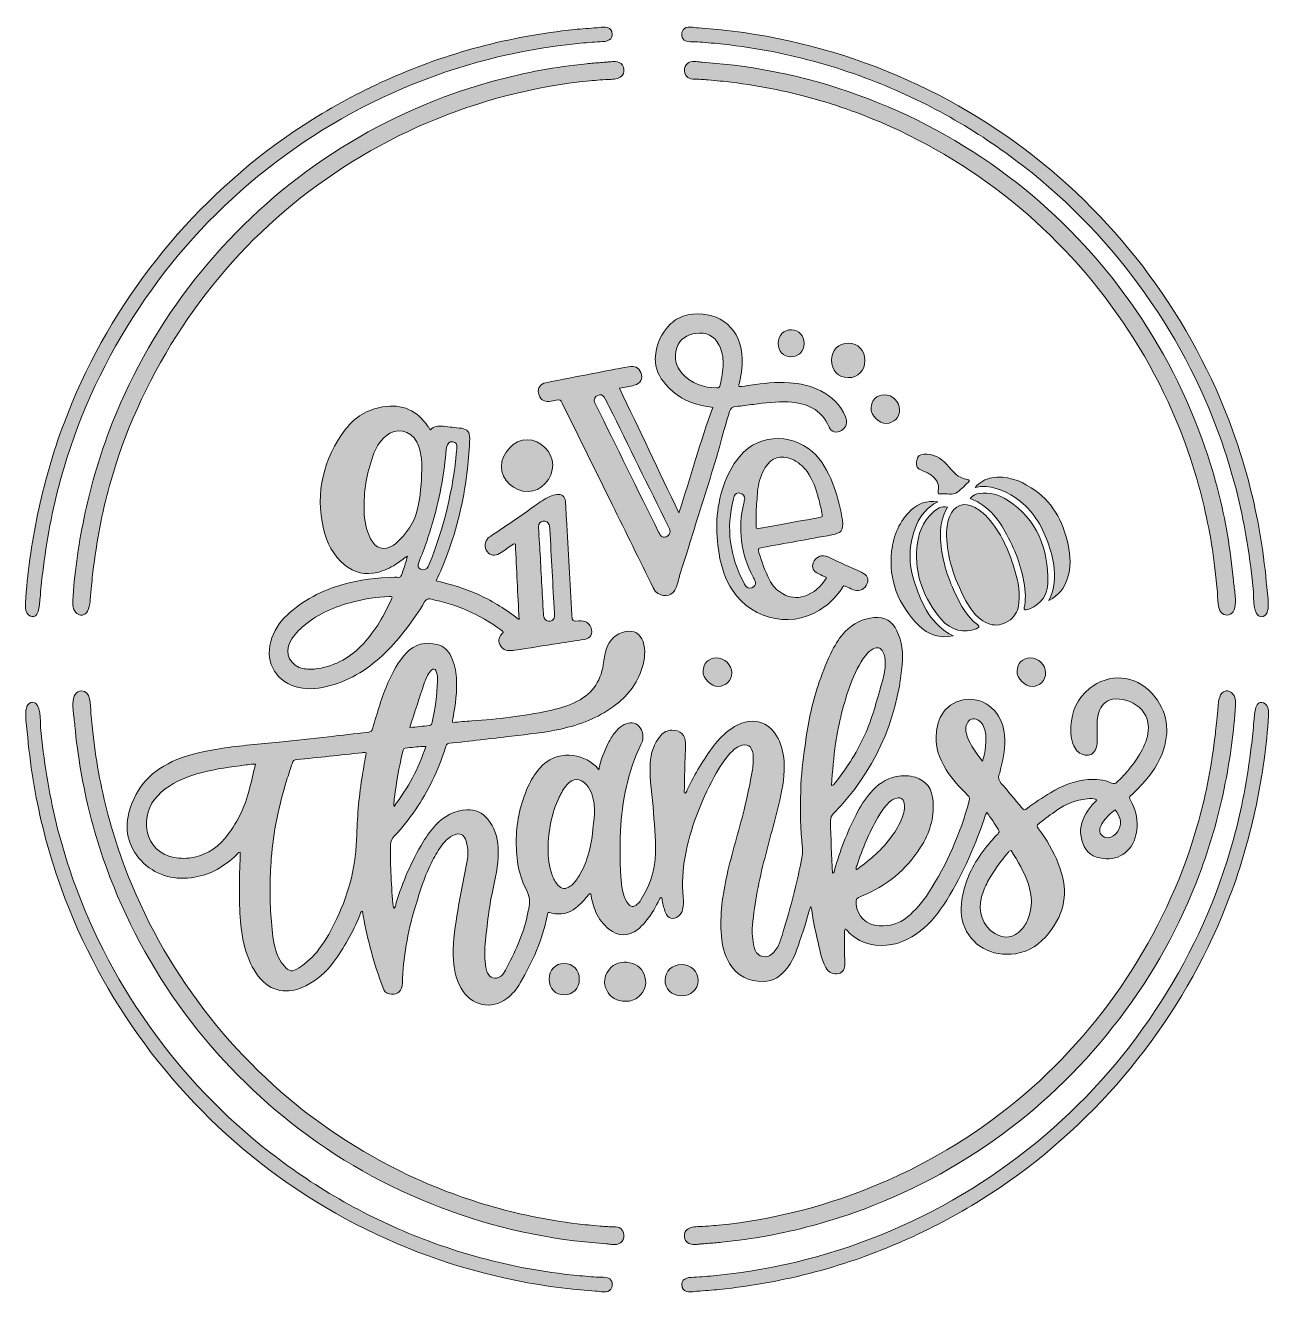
# Model space of a CAD drawing. Header units: inches. Extents: x 0.6 to 11.4, y -11.6 to -0.4.
import ezdxf

# ---------------------------------------------------------------- set-up
doc = ezdxf.new("R2010")
doc.units = ezdxf.units.IN
doc.header["$MEASUREMENT"] = 0
doc.layers.add('Layer 1', color=7, linetype='Continuous')

# ---------------------------------------------------------------- blocks, each defined once
blk = doc.blocks.new('block 4')
at = {"layer": 'Layer 1', "true_color": 0xe8995c}
h = blk.add_hatch(color=33, dxfattribs=at)
h.dxf.hatch_style = 2
edge = h.paths.add_edge_path()
edge.add_spline(control_points=[(8.705, -4.544), (8.745, -4.521), (8.778, -4.48), (8.817, -4.447), (8.832, -4.435), (8.821, -4.426), (8.808, -4.424), (8.724, -4.412), (8.678, -4.351), (8.627, -4.293), (8.575, -4.232), (8.507, -4.198), (8.424, -4.201), (8.387, -4.203), (8.37, -4.224), (8.364, -4.256), (8.358, -4.291), (8.358, -4.323), (8.398, -4.34), (8.429, -4.353), (8.461, -4.365), (8.488, -4.384), (8.534, -4.416), (8.564, -4.459), (8.552, -4.52), (8.55, -4.533), (8.544, -4.552), (8.565, -4.549), (8.61, -4.543), (8.655, -4.559), (8.705, -4.544)], knot_values=[0, 0, 0, 0, 1, 1, 1, 2, 2, 2, 3, 3, 3, 4, 4, 4, 5, 5, 5, 6, 6, 6, 7, 7, 7, 8, 8, 8, 9, 9, 9, 10, 10, 10, 10], degree=3, periodic=1)
h = blk.add_hatch(color=33, dxfattribs=at)
h.dxf.hatch_style = 2
edge = h.paths.add_edge_path()
edge.add_spline(control_points=[(8.874, -4.492), (9.006, -4.467), (9.12, -4.51), (9.226, -4.582), (9.357, -4.671), (9.444, -4.796), (9.5, -4.944), (9.528, -5.017), (9.551, -5.092), (9.563, -5.17), (9.579, -5.275), (9.575, -5.377), (9.521, -5.484), (9.609, -5.439), (9.654, -5.374), (9.681, -5.296), (9.716, -5.196), (9.711, -5.095), (9.689, -4.994), (9.645, -4.786), (9.549, -4.611), (9.365, -4.495), (9.261, -4.429), (9.149, -4.388), (9.022, -4.408), (8.963, -4.417), (8.915, -4.449), (8.874, -4.492)], knot_values=[0, 0, 0, 0, 1, 1, 1, 2, 2, 2, 3, 3, 3, 4, 4, 4, 5, 5, 5, 6, 6, 6, 7, 7, 7, 8, 8, 8, 9, 9, 9, 9], degree=3, periodic=1)
h = blk.add_hatch(color=33, dxfattribs=at)
h.dxf.hatch_style = 2
edge = h.paths.add_edge_path()
edge.add_spline(control_points=[(8.831, -4.59), (9.001, -4.654), (9.092, -4.788), (9.168, -4.936), (9.246, -5.086), (9.299, -5.244), (9.313, -5.413), (9.317, -5.449), (9.312, -5.486), (9.311, -5.523), (9.31, -5.537), (9.296, -5.556), (9.312, -5.564), (9.322, -5.569), (9.341, -5.56), (9.354, -5.555), (9.453, -5.512), (9.511, -5.433), (9.512, -5.329), (9.516, -5.029), (9.42, -4.773), (9.157, -4.603), (9.084, -4.556), (9.002, -4.532), (8.913, -4.545), (8.882, -4.549), (8.856, -4.56), (8.831, -4.59)], knot_values=[0, 0, 0, 0, 1, 1, 1, 2, 2, 2, 3, 3, 3, 4, 4, 4, 5, 5, 5, 6, 6, 6, 7, 7, 7, 8, 8, 8, 9, 9, 9, 9], degree=3, periodic=1)
h = blk.add_hatch(color=33, dxfattribs=at)
h.dxf.hatch_style = 2
edge = h.paths.add_edge_path()
edge.add_spline(control_points=[(8.682, -5.793), (8.491, -5.698), (8.412, -5.523), (8.348, -5.339), (8.288, -5.164), (8.287, -4.99), (8.362, -4.819), (8.399, -4.736), (8.452, -4.667), (8.547, -4.618), (8.45, -4.608), (8.376, -4.633), (8.315, -4.69), (8.212, -4.788), (8.159, -4.912), (8.143, -5.05), (8.114, -5.305), (8.202, -5.521), (8.38, -5.701), (8.461, -5.783), (8.564, -5.818), (8.682, -5.793)], knot_values=[0, 0, 0, 0, 1, 1, 1, 2, 2, 2, 3, 3, 3, 4, 4, 4, 5, 5, 5, 6, 6, 6, 7, 7, 7, 7], degree=3, periodic=1)
h = blk.add_hatch(color=33, dxfattribs=at)
h.dxf.hatch_style = 2
edge = h.paths.add_edge_path()
edge.add_spline(control_points=[(8.633, -4.665), (8.576, -4.654), (8.539, -4.68), (8.506, -4.71), (8.414, -4.794), (8.373, -4.903), (8.364, -5.023), (8.344, -5.26), (8.426, -5.467), (8.576, -5.647), (8.661, -5.747), (8.784, -5.775), (8.884, -5.73), (8.903, -5.722), (8.92, -5.715), (8.894, -5.694), (8.803, -5.622), (8.749, -5.525), (8.701, -5.423), (8.629, -5.272), (8.581, -5.114), (8.571, -4.946), (8.566, -4.849), (8.577, -4.754), (8.633, -4.665)], knot_values=[0, 0, 0, 0, 1, 1, 1, 2, 2, 2, 3, 3, 3, 4, 4, 4, 5, 5, 5, 6, 6, 6, 7, 7, 7, 8, 8, 8, 8], degree=3, periodic=1)
h = blk.add_hatch(color=33, dxfattribs=at)
h.dxf.hatch_style = 2
edge = h.paths.add_edge_path()
edge.add_spline(control_points=[(8.703, -5.293), (8.748, -5.396), (8.791, -5.503), (8.866, -5.593), (8.962, -5.708), (9.082, -5.73), (9.183, -5.652), (9.231, -5.614), (9.252, -5.563), (9.258, -5.504), (9.271, -5.388), (9.242, -5.278), (9.207, -5.17), (9.155, -5.009), (9.084, -4.859), (8.964, -4.736), (8.938, -4.71), (8.908, -4.687), (8.876, -4.669), (8.781, -4.614), (8.688, -4.647), (8.65, -4.751), (8.617, -4.838), (8.621, -4.928), (8.632, -5.018), (8.643, -5.112), (8.671, -5.201), (8.703, -5.293)], knot_values=[0, 0, 0, 0, 1, 1, 1, 2, 2, 2, 3, 3, 3, 4, 4, 4, 5, 5, 5, 6, 6, 6, 7, 7, 7, 8, 8, 8, 9, 9, 9, 9], degree=3, periodic=1)
at = {"layer": 'Layer 1', "lineweight": 0}
for points, knots in [([(8.705, -4.544), (8.745, -4.521), (8.778, -4.48), (8.817, -4.447), (8.832, -4.435), (8.821, -4.426), (8.808, -4.424), (8.724, -4.412), (8.678, -4.351), (8.627, -4.293), (8.575, -4.232), (8.507, -4.198), (8.424, -4.201), (8.387, -4.203), (8.37, -4.224), (8.364, -4.256), (8.358, -4.291), (8.358, -4.323), (8.398, -4.34), (8.429, -4.353), (8.461, -4.365), (8.488, -4.384), (8.534, -4.416), (8.564, -4.459), (8.552, -4.52), (8.55, -4.533), (8.544, -4.552), (8.565, -4.549), (8.61, -4.543), (8.655, -4.559), (8.705, -4.544)], [0, 0, 0, 0, 1, 1, 1, 2, 2, 2, 3, 3, 3, 4, 4, 4, 5, 5, 5, 6, 6, 6, 7, 7, 7, 8, 8, 8, 9, 9, 9, 10, 10, 10, 10]), ([(8.874, -4.492), (9.006, -4.467), (9.12, -4.51), (9.226, -4.582), (9.357, -4.671), (9.444, -4.796), (9.5, -4.944), (9.528, -5.017), (9.551, -5.092), (9.563, -5.17), (9.579, -5.275), (9.575, -5.377), (9.521, -5.484), (9.609, -5.439), (9.654, -5.374), (9.681, -5.296), (9.716, -5.196), (9.711, -5.095), (9.689, -4.994), (9.645, -4.786), (9.549, -4.611), (9.365, -4.495), (9.261, -4.429), (9.149, -4.388), (9.022, -4.408), (8.963, -4.417), (8.915, -4.449), (8.874, -4.492)], [0, 0, 0, 0, 1, 1, 1, 2, 2, 2, 3, 3, 3, 4, 4, 4, 5, 5, 5, 6, 6, 6, 7, 7, 7, 8, 8, 8, 9, 9, 9, 9]), ([(8.831, -4.59), (9.001, -4.654), (9.092, -4.788), (9.168, -4.936), (9.246, -5.086), (9.299, -5.244), (9.313, -5.413), (9.317, -5.449), (9.312, -5.486), (9.311, -5.523), (9.31, -5.537), (9.296, -5.556), (9.312, -5.564), (9.322, -5.569), (9.341, -5.56), (9.354, -5.555), (9.453, -5.512), (9.511, -5.433), (9.512, -5.329), (9.516, -5.029), (9.42, -4.773), (9.157, -4.603), (9.084, -4.556), (9.002, -4.532), (8.913, -4.545), (8.882, -4.549), (8.856, -4.56), (8.831, -4.59)], [0, 0, 0, 0, 1, 1, 1, 2, 2, 2, 3, 3, 3, 4, 4, 4, 5, 5, 5, 6, 6, 6, 7, 7, 7, 8, 8, 8, 9, 9, 9, 9]), ([(8.682, -5.793), (8.491, -5.698), (8.412, -5.523), (8.348, -5.339), (8.288, -5.164), (8.287, -4.99), (8.362, -4.819), (8.399, -4.736), (8.452, -4.667), (8.547, -4.618), (8.45, -4.608), (8.376, -4.633), (8.315, -4.69), (8.212, -4.788), (8.159, -4.912), (8.143, -5.05), (8.114, -5.305), (8.202, -5.521), (8.38, -5.701), (8.461, -5.783), (8.564, -5.818), (8.682, -5.793)], [0, 0, 0, 0, 1, 1, 1, 2, 2, 2, 3, 3, 3, 4, 4, 4, 5, 5, 5, 6, 6, 6, 7, 7, 7, 7]), ([(8.633, -4.665), (8.576, -4.654), (8.539, -4.68), (8.506, -4.71), (8.414, -4.794), (8.373, -4.903), (8.364, -5.023), (8.344, -5.26), (8.426, -5.467), (8.576, -5.647), (8.661, -5.747), (8.784, -5.775), (8.884, -5.73), (8.903, -5.722), (8.92, -5.715), (8.894, -5.694), (8.803, -5.622), (8.749, -5.525), (8.701, -5.423), (8.629, -5.272), (8.581, -5.114), (8.571, -4.946), (8.566, -4.849), (8.577, -4.754), (8.633, -4.665)], [0, 0, 0, 0, 1, 1, 1, 2, 2, 2, 3, 3, 3, 4, 4, 4, 5, 5, 5, 6, 6, 6, 7, 7, 7, 8, 8, 8, 8]), ([(8.703, -5.293), (8.748, -5.396), (8.791, -5.503), (8.866, -5.593), (8.962, -5.708), (9.082, -5.73), (9.183, -5.652), (9.231, -5.614), (9.252, -5.563), (9.258, -5.504), (9.271, -5.388), (9.242, -5.278), (9.207, -5.17), (9.155, -5.009), (9.084, -4.859), (8.964, -4.736), (8.938, -4.71), (8.908, -4.687), (8.876, -4.669), (8.781, -4.614), (8.688, -4.647), (8.65, -4.751), (8.617, -4.838), (8.621, -4.928), (8.632, -5.018), (8.643, -5.112), (8.671, -5.201), (8.703, -5.293)], [0, 0, 0, 0, 1, 1, 1, 2, 2, 2, 3, 3, 3, 4, 4, 4, 5, 5, 5, 6, 6, 6, 7, 7, 7, 8, 8, 8, 9, 9, 9, 9])]:
    blk.add_open_spline(points, degree=3, knots=knots, dxfattribs=at)
blk = doc.blocks.new('block 3')
at = {"layer": 'Layer 1', "true_color": 0xffffff}
h = blk.add_hatch(color=7, dxfattribs=at)
h.dxf.hatch_style = 2
edge = h.paths.add_edge_path()
edge.add_spline(control_points=[(5.759, -3.624), (5.933, -3.989), (6.104, -4.347), (6.279, -4.715), (6.383, -4.401), (6.466, -4.094), (6.576, -3.792), (6.539, -3.785), (6.503, -3.78), (6.469, -3.772), (6.347, -3.746), (6.246, -3.684), (6.164, -3.59), (6.108, -3.526), (6.068, -3.452), (6.073, -3.364), (6.079, -3.246), (6.122, -3.141), (6.209, -3.058), (6.251, -3.018), (6.301, -2.994), (6.358, -2.982), (6.594, -2.937), (6.805, -3.066), (6.832, -3.327), (6.84, -3.411), (6.828, -3.493), (6.81, -3.575), (6.807, -3.585), (6.801, -3.594), (6.807, -3.608), (6.84, -3.609), (6.873, -3.602), (6.906, -3.597), (7.018, -3.581), (7.13, -3.568), (7.244, -3.576), (7.341, -3.582), (7.435, -3.603), (7.522, -3.647), (7.621, -3.697), (7.695, -3.772), (7.739, -3.874), (7.761, -3.924), (7.747, -3.969), (7.704, -3.994), (7.661, -4.019), (7.615, -4.009), (7.595, -3.964), (7.528, -3.806), (7.397, -3.752), (7.238, -3.744), (7.135, -3.739), (7.034, -3.752), (6.932, -3.765), (6.882, -3.772), (6.832, -3.779), (6.781, -3.783), (6.75, -3.785), (6.734, -3.799), (6.724, -3.828), (6.695, -3.915), (6.671, -4.004), (6.647, -4.093), (6.58, -4.34), (6.498, -4.581), (6.423, -4.826), (6.38, -4.969), (6.334, -5.112), (6.289, -5.255), (6.277, -5.293), (6.27, -5.333), (6.255, -5.37), (6.229, -5.438), (6.16, -5.46), (6.098, -5.423), (6.077, -5.411), (6.065, -5.394), (6.055, -5.373), (5.935, -5.129), (5.815, -4.885), (5.695, -4.642), (5.549, -4.346), (5.403, -4.05), (5.257, -3.754), (5.241, -3.723), (5.24, -3.722), (5.205, -3.729), (5.185, -3.732), (5.165, -3.738), (5.144, -3.74), (5.097, -3.746), (5.059, -3.716), (5.049, -3.666), (5.041, -3.621), (5.065, -3.585), (5.113, -3.575), (5.25, -3.548), (5.387, -3.522), (5.524, -3.495), (5.629, -3.475), (5.734, -3.455), (5.839, -3.435), (5.892, -3.425), (5.928, -3.443), (5.946, -3.485), (5.967, -3.538), (5.944, -3.585), (5.888, -3.598), (5.848, -3.608), (5.807, -3.614), (5.759, -3.624)], knot_values=[0, 0, 0, 0, 1, 1, 1, 2, 2, 2, 3, 3, 3, 4, 4, 4, 5, 5, 5, 6, 6, 6, 7, 7, 7, 8, 8, 8, 9, 9, 9, 10, 10, 10, 11, 11, 11, 12, 12, 12, 13, 13, 13, 14, 14, 14, 15, 15, 15, 16, 16, 16, 17, 17, 17, 18, 18, 18, 19, 19, 19, 20, 20, 20, 21, 21, 21, 22, 22, 22, 23, 23, 23, 24, 24, 24, 25, 25, 25, 26, 26, 26, 27, 27, 27, 28, 28, 28, 29, 29, 29, 30, 30, 30, 31, 31, 31, 32, 32, 32, 33, 33, 33, 34, 34, 34, 35, 35, 35, 36, 36, 36, 37, 37, 37, 37], degree=3, periodic=1)
edge = h.paths.add_edge_path()
edge.add_spline(control_points=[(6.668, -3.406), (6.667, -3.352), (6.658, -3.295), (6.63, -3.243), (6.588, -3.164), (6.517, -3.129), (6.429, -3.143), (6.35, -3.155), (6.288, -3.19), (6.261, -3.27), (6.234, -3.355), (6.25, -3.432), (6.31, -3.498), (6.391, -3.585), (6.494, -3.619), (6.611, -3.621), (6.631, -3.622), (6.636, -3.61), (6.64, -3.595), (6.655, -3.534), (6.665, -3.473), (6.668, -3.406)], knot_values=[0, 0, 0, 0, 1, 1, 1, 2, 2, 2, 3, 3, 3, 4, 4, 4, 5, 5, 5, 6, 6, 6, 7, 7, 7, 7], degree=3, periodic=1)
edge = h.paths.add_edge_path()
edge.add_spline(control_points=[(6.203, -4.877), (6.201, -4.862), (6.193, -4.848), (6.185, -4.833), (6.013, -4.483), (5.84, -4.132), (5.667, -3.782), (5.653, -3.756), (5.641, -3.728), (5.626, -3.703), (5.612, -3.68), (5.591, -3.676), (5.568, -3.686), (5.544, -3.698), (5.533, -3.721), (5.541, -3.745), (5.544, -3.753), (5.548, -3.761), (5.552, -3.769), (5.735, -4.141), (5.918, -4.513), (6.102, -4.884), (6.106, -4.894), (6.111, -4.903), (6.117, -4.911), (6.131, -4.928), (6.148, -4.934), (6.169, -4.926), (6.19, -4.917), (6.204, -4.899), (6.203, -4.877)], knot_values=[0, 0, 0, 0, 1, 1, 1, 2, 2, 2, 3, 3, 3, 4, 4, 4, 5, 5, 5, 6, 6, 6, 7, 7, 7, 8, 8, 8, 9, 9, 9, 10, 10, 10, 10], degree=3, periodic=1)
h = blk.add_hatch(color=7, dxfattribs=at)
h.dxf.hatch_style = 2
edge = h.paths.add_edge_path()
edge.add_spline(control_points=[(7.376, -3.232), (7.375, -3.301), (7.329, -3.348), (7.262, -3.348), (7.195, -3.348), (7.149, -3.3), (7.149, -3.23), (7.149, -3.16), (7.198, -3.11), (7.266, -3.112), (7.331, -3.113), (7.376, -3.162), (7.376, -3.232)], knot_values=[0, 0, 0, 0, 1, 1, 1, 2, 2, 2, 3, 3, 3, 4, 4, 4, 4], degree=3, periodic=1)
h = blk.add_hatch(color=7, dxfattribs=at)
h.dxf.hatch_style = 2
edge = h.paths.add_edge_path()
edge.add_spline(control_points=[(7.762, -3.531), (7.676, -3.531), (7.616, -3.467), (7.616, -3.379), (7.617, -3.292), (7.679, -3.228), (7.764, -3.228), (7.849, -3.229), (7.91, -3.293), (7.909, -3.381), (7.909, -3.47), (7.849, -3.532), (7.762, -3.531)], knot_values=[0, 0, 0, 0, 1, 1, 1, 2, 2, 2, 3, 3, 3, 4, 4, 4, 4], degree=3, periodic=1)
h = blk.add_hatch(color=7, dxfattribs=at)
h.dxf.hatch_style = 2
edge = h.paths.add_edge_path()
edge.add_spline(control_points=[(3.901, -5.094), (3.863, -5.121), (3.831, -5.145), (3.797, -5.167), (3.748, -5.198), (3.696, -5.223), (3.639, -5.237), (3.532, -5.262), (3.436, -5.242), (3.351, -5.171), (3.251, -5.088), (3.192, -4.978), (3.165, -4.854), (3.094, -4.534), (3.164, -4.243), (3.36, -3.983), (3.441, -3.877), (3.55, -3.809), (3.684, -3.787), (3.855, -3.758), (3.987, -3.817), (4.083, -3.961), (4.088, -3.968), (4.093, -3.976), (4.098, -3.983), (4.098, -3.984), (4.1, -3.985), (4.103, -3.988), (4.133, -3.953), (4.172, -3.952), (4.215, -3.957), (4.268, -3.964), (4.321, -3.967), (4.374, -3.975), (4.428, -3.984), (4.447, -4.007), (4.447, -4.063), (4.446, -4.152), (4.437, -4.241), (4.427, -4.33), (4.399, -4.57), (4.349, -4.805), (4.268, -5.033), (4.238, -5.118), (4.204, -5.202), (4.165, -5.284), (4.161, -5.292), (4.159, -5.3), (4.154, -5.312), (4.286, -5.341), (4.413, -5.381), (4.535, -5.437), (4.655, -5.493), (4.766, -5.563), (4.88, -5.65), (4.868, -5.424), (4.857, -5.207), (4.847, -4.991), (4.832, -4.983), (4.824, -4.993), (4.816, -4.999), (4.78, -5.022), (4.745, -5.048), (4.709, -5.071), (4.668, -5.097), (4.629, -5.09), (4.602, -5.056), (4.572, -5.017), (4.575, -4.966), (4.61, -4.935), (4.621, -4.925), (4.634, -4.917), (4.646, -4.909), (4.77, -4.824), (4.897, -4.743), (5.017, -4.653), (5.059, -4.622), (5.102, -4.594), (5.15, -4.573), (5.169, -4.564), (5.189, -4.557), (5.21, -4.554), (5.256, -4.55), (5.281, -4.569), (5.285, -4.615), (5.289, -4.666), (5.291, -4.716), (5.294, -4.767), (5.302, -4.908), (5.311, -5.049), (5.318, -5.19), (5.326, -5.329), (5.334, -5.469), (5.341, -5.608), (5.345, -5.668), (5.345, -5.668), (5.403, -5.662), (5.458, -5.657), (5.492, -5.676), (5.51, -5.722), (5.529, -5.774), (5.507, -5.814), (5.452, -5.824), (5.377, -5.836), (5.302, -5.847), (5.227, -5.859), (5.098, -5.879), (4.969, -5.899), (4.839, -5.919), (4.831, -5.92), (4.822, -5.921), (4.813, -5.922), (4.761, -5.926), (4.729, -5.91), (4.711, -5.869), (4.693, -5.83), (4.702, -5.799), (4.74, -5.763), (4.739, -5.75), (4.728, -5.747), (4.72, -5.741), (4.534, -5.603), (4.326, -5.515), (4.1, -5.47), (4.073, -5.464), (4.064, -5.476), (4.052, -5.496), (3.954, -5.658), (3.841, -5.809), (3.705, -5.942), (3.568, -6.076), (3.412, -6.178), (3.225, -6.229), (3.135, -6.254), (3.043, -6.265), (2.951, -6.246), (2.758, -6.206), (2.653, -6.033), (2.704, -5.843), (2.728, -5.751), (2.779, -5.675), (2.847, -5.611), (2.987, -5.479), (3.153, -5.396), (3.335, -5.343), (3.483, -5.3), (3.635, -5.283), (3.789, -5.28), (3.85, -5.279), (3.839, -5.291), (3.861, -5.226), (3.876, -5.184), (3.891, -5.143), (3.901, -5.094)], knot_values=[0, 0, 0, 0, 1, 1, 1, 2, 2, 2, 3, 3, 3, 4, 4, 4, 5, 5, 5, 6, 6, 6, 7, 7, 7, 8, 8, 8, 9, 9, 9, 10, 10, 10, 11, 11, 11, 12, 12, 12, 13, 13, 13, 14, 14, 14, 15, 15, 15, 16, 16, 16, 17, 17, 17, 18, 18, 18, 19, 19, 19, 20, 20, 20, 21, 21, 21, 22, 22, 22, 23, 23, 23, 24, 24, 24, 25, 25, 25, 26, 26, 26, 27, 27, 27, 28, 28, 28, 29, 29, 29, 30, 30, 30, 31, 31, 31, 32, 32, 32, 33, 33, 33, 34, 34, 34, 35, 35, 35, 36, 36, 36, 37, 37, 37, 38, 38, 38, 39, 39, 39, 40, 40, 40, 41, 41, 41, 42, 42, 42, 43, 43, 43, 44, 44, 44, 45, 45, 45, 46, 46, 46, 47, 47, 47, 48, 48, 48, 49, 49, 49, 50, 50, 50, 51, 51, 51, 51], degree=3, periodic=1)
edge = h.paths.add_edge_path()
edge.add_spline(control_points=[(4.027, -4.34), (4.027, -4.322), (4.028, -4.304), (4.027, -4.286), (4.025, -4.245), (4.02, -4.203), (4.009, -4.163), (4.003, -4.14), (3.995, -4.118), (3.984, -4.097), (3.925, -3.986), (3.806, -3.963), (3.711, -4.044), (3.656, -4.09), (3.621, -4.151), (3.598, -4.218), (3.545, -4.372), (3.516, -4.531), (3.522, -4.694), (3.525, -4.781), (3.538, -4.866), (3.579, -4.944), (3.624, -5.029), (3.693, -5.049), (3.776, -5), (3.785, -4.994), (3.794, -4.989), (3.802, -4.982), (3.893, -4.899), (3.963, -4.801), (3.99, -4.68), (4.015, -4.569), (4.025, -4.454), (4.027, -4.34)], knot_values=[0, 0, 0, 0, 1, 1, 1, 2, 2, 2, 3, 3, 3, 4, 4, 4, 5, 5, 5, 6, 6, 6, 7, 7, 7, 8, 8, 8, 9, 9, 9, 10, 10, 10, 11, 11, 11, 11], degree=3, periodic=1)
edge = h.paths.add_edge_path()
edge.add_spline(control_points=[(3.766, -5.452), (3.758, -5.445), (3.749, -5.448), (3.74, -5.448), (3.634, -5.451), (3.53, -5.469), (3.428, -5.495), (3.271, -5.534), (3.123, -5.596), (2.998, -5.701), (2.951, -5.74), (2.908, -5.784), (2.878, -5.838), (2.817, -5.95), (2.877, -6.059), (2.996, -6.081), (3.035, -6.088), (3.076, -6.086), (3.115, -6.08), (3.275, -6.055), (3.406, -5.979), (3.515, -5.862), (3.624, -5.745), (3.699, -5.608), (3.765, -5.464), (3.767, -5.46), (3.766, -5.456), (3.766, -5.452)], knot_values=[0, 0, 0, 0, 1, 1, 1, 2, 2, 2, 3, 3, 3, 4, 4, 4, 5, 5, 5, 6, 6, 6, 7, 7, 7, 8, 8, 8, 9, 9, 9, 9], degree=3, periodic=1)
edge = h.paths.add_edge_path()
edge.add_spline(control_points=[(4.332, -4.171), (4.333, -4.164), (4.334, -4.157), (4.335, -4.149), (4.337, -4.114), (4.326, -4.096), (4.299, -4.093), (4.272, -4.089), (4.25, -4.108), (4.244, -4.139), (4.243, -4.145), (4.243, -4.151), (4.242, -4.157), (4.225, -4.362), (4.188, -4.563), (4.133, -4.761), (4.097, -4.893), (4.053, -5.022), (4.001, -5.149), (3.988, -5.182), (3.994, -5.198), (4.017, -5.21), (4.042, -5.222), (4.069, -5.212), (4.084, -5.185), (4.088, -5.178), (4.09, -5.171), (4.093, -5.164), (4.222, -4.845), (4.301, -4.514), (4.332, -4.171)], knot_values=[0, 0, 0, 0, 1, 1, 1, 2, 2, 2, 3, 3, 3, 4, 4, 4, 5, 5, 5, 6, 6, 6, 7, 7, 7, 8, 8, 8, 9, 9, 9, 10, 10, 10, 10], degree=3, periodic=1)
edge = h.paths.add_edge_path()
edge.add_spline(control_points=[(5.054, -4.906), (5.053, -4.906), (5.053, -4.906), (5.052, -4.906), (5.056, -4.952), (5.059, -4.998), (5.062, -5.044), (5.072, -5.228), (5.082, -5.412), (5.092, -5.596), (5.093, -5.609), (5.094, -5.623), (5.099, -5.635), (5.106, -5.656), (5.129, -5.667), (5.153, -5.664), (5.175, -5.66), (5.188, -5.646), (5.19, -5.621), (5.19, -5.612), (5.189, -5.603), (5.189, -5.594), (5.175, -5.349), (5.162, -5.104), (5.149, -4.859), (5.148, -4.846), (5.146, -4.832), (5.142, -4.82), (5.135, -4.798), (5.113, -4.786), (5.089, -4.789), (5.065, -4.792), (5.05, -4.807), (5.05, -4.834), (5.05, -4.858), (5.052, -4.882), (5.054, -4.906)], knot_values=[0, 0, 0, 0, 1, 1, 1, 2, 2, 2, 3, 3, 3, 4, 4, 4, 5, 5, 5, 6, 6, 6, 7, 7, 7, 8, 8, 8, 9, 9, 9, 10, 10, 10, 11, 11, 11, 12, 12, 12, 12], degree=3, periodic=1)
h = blk.add_hatch(color=7, dxfattribs=at)
h.dxf.hatch_style = 2
edge = h.paths.add_edge_path()
edge.add_spline(control_points=[(7.963, -3.796), (7.964, -3.73), (8.013, -3.681), (8.079, -3.681), (8.149, -3.68), (8.213, -3.743), (8.213, -3.813), (8.214, -3.88), (8.163, -3.929), (8.096, -3.932), (8.037, -3.934), (7.956, -3.86), (7.963, -3.796)], knot_values=[0, 0, 0, 0, 1, 1, 1, 2, 2, 2, 3, 3, 3, 4, 4, 4, 4], degree=3, periodic=1)
h = blk.add_hatch(color=7, dxfattribs=at)
h.dxf.hatch_style = 2
edge = h.paths.add_edge_path()
edge.add_spline(control_points=[(7.573, -5.282), (7.548, -5.271), (7.527, -5.261), (7.505, -5.251), (7.456, -5.228), (7.44, -5.195), (7.456, -5.152), (7.472, -5.108), (7.518, -5.083), (7.563, -5.094), (7.573, -5.096), (7.583, -5.101), (7.592, -5.105), (7.687, -5.148), (7.781, -5.191), (7.876, -5.234), (7.877, -5.235), (7.879, -5.236), (7.88, -5.236), (7.931, -5.26), (7.946, -5.291), (7.929, -5.335), (7.91, -5.381), (7.864, -5.406), (7.818, -5.392), (7.797, -5.385), (7.777, -5.375), (7.756, -5.365), (7.72, -5.348), (7.724, -5.354), (7.707, -5.378), (7.667, -5.438), (7.619, -5.49), (7.562, -5.534), (7.302, -5.734), (6.928, -5.669), (6.749, -5.394), (6.686, -5.297), (6.65, -5.189), (6.631, -5.075), (6.597, -4.874), (6.604, -4.675), (6.67, -4.481), (6.701, -4.387), (6.745, -4.301), (6.809, -4.224), (6.994, -3.998), (7.316, -4.031), (7.478, -4.208), (7.554, -4.29), (7.603, -4.388), (7.64, -4.492), (7.672, -4.582), (7.693, -4.675), (7.711, -4.768), (7.712, -4.772), (7.712, -4.777), (7.713, -4.781), (7.721, -4.869), (7.704, -4.893), (7.618, -4.909), (7.415, -4.946), (7.212, -4.982), (7.009, -5.019), (6.971, -5.026), (6.97, -5.027), (6.981, -5.065), (7.005, -5.146), (7.036, -5.225), (7.072, -5.301), (7.097, -5.353), (7.136, -5.394), (7.187, -5.423), (7.248, -5.459), (7.312, -5.466), (7.38, -5.445), (7.456, -5.421), (7.53, -5.36), (7.573, -5.282)], knot_values=[0, 0, 0, 0, 1, 1, 1, 2, 2, 2, 3, 3, 3, 4, 4, 4, 5, 5, 5, 6, 6, 6, 7, 7, 7, 8, 8, 8, 9, 9, 9, 10, 10, 10, 11, 11, 11, 12, 12, 12, 13, 13, 13, 14, 14, 14, 15, 15, 15, 16, 16, 16, 17, 17, 17, 18, 18, 18, 19, 19, 19, 20, 20, 20, 21, 21, 21, 22, 22, 22, 23, 23, 23, 24, 24, 24, 25, 25, 25, 26, 26, 26, 26], degree=3, periodic=1)
edge = h.paths.add_edge_path()
edge.add_spline(control_points=[(6.955, -4.685), (6.955, -4.73), (6.955, -4.774), (6.955, -4.819), (6.955, -4.855), (6.957, -4.856), (6.994, -4.85), (7.039, -4.842), (7.084, -4.833), (7.129, -4.825), (7.252, -4.803), (7.375, -4.781), (7.497, -4.759), (7.54, -4.751), (7.54, -4.75), (7.532, -4.712), (7.523, -4.671), (7.514, -4.63), (7.503, -4.59), (7.481, -4.507), (7.453, -4.426), (7.402, -4.354), (7.367, -4.306), (7.324, -4.269), (7.269, -4.246), (7.171, -4.204), (7.092, -4.229), (7.035, -4.319), (7, -4.375), (6.981, -4.437), (6.972, -4.503), (6.963, -4.563), (6.965, -4.624), (6.955, -4.685)], knot_values=[0, 0, 0, 0, 1, 1, 1, 2, 2, 2, 3, 3, 3, 4, 4, 4, 5, 5, 5, 6, 6, 6, 7, 7, 7, 8, 8, 8, 9, 9, 9, 10, 10, 10, 11, 11, 11, 11], degree=3, periodic=1)
edge = h.paths.add_edge_path()
edge.add_spline(control_points=[(6.857, -4.594), (6.857, -4.567), (6.84, -4.547), (6.814, -4.542), (6.792, -4.537), (6.774, -4.547), (6.764, -4.569), (6.761, -4.577), (6.759, -4.586), (6.757, -4.594), (6.691, -4.852), (6.725, -5.097), (6.85, -5.331), (6.856, -5.343), (6.862, -5.355), (6.872, -5.364), (6.89, -5.379), (6.914, -5.379), (6.934, -5.364), (6.953, -5.35), (6.957, -5.333), (6.946, -5.309), (6.941, -5.299), (6.935, -5.288), (6.929, -5.278), (6.823, -5.072), (6.793, -4.856), (6.848, -4.63), (6.851, -4.617), (6.854, -4.604), (6.857, -4.594)], knot_values=[0, 0, 0, 0, 1, 1, 1, 2, 2, 2, 3, 3, 3, 4, 4, 4, 5, 5, 5, 6, 6, 6, 7, 7, 7, 8, 8, 8, 9, 9, 9, 10, 10, 10, 10], degree=3, periodic=1)
h = blk.add_hatch(color=7, dxfattribs=at)
h.dxf.hatch_style = 2
edge = h.paths.add_edge_path()
edge.add_spline(control_points=[(4.724, -4.312), (4.724, -4.19), (4.835, -4.074), (4.951, -4.075), (5.064, -4.075), (5.174, -4.183), (5.175, -4.294), (5.175, -4.417), (5.072, -4.529), (4.958, -4.529), (4.835, -4.529), (4.724, -4.426), (4.724, -4.312)], knot_values=[0, 0, 0, 0, 1, 1, 1, 2, 2, 2, 3, 3, 3, 4, 4, 4, 4], degree=3, periodic=1)
h = blk.add_hatch(color=7, dxfattribs=at)
h.dxf.hatch_style = 2
edge = h.paths.add_edge_path()
edge.add_spline(control_points=[(5.577, -6.966), (5.595, -6.876), (5.628, -6.804), (5.661, -6.732), (5.676, -6.7), (5.695, -6.67), (5.717, -6.642), (5.736, -6.618), (5.757, -6.597), (5.782, -6.581), (5.832, -6.55), (5.879, -6.547), (5.916, -6.573), (5.955, -6.602), (5.974, -6.662), (5.96, -6.714), (5.957, -6.722), (5.954, -6.731), (5.95, -6.739), (5.834, -6.981), (5.778, -7.238), (5.768, -7.505), (5.763, -7.657), (5.76, -7.809), (5.776, -7.96), (5.781, -8.001), (5.789, -8.042), (5.803, -8.081), (5.81, -8.099), (5.818, -8.117), (5.829, -8.133), (5.857, -8.171), (5.884, -8.174), (5.918, -8.141), (5.929, -8.131), (5.939, -8.119), (5.946, -8.106), (6.015, -7.997), (6.06, -7.878), (6.072, -7.748), (6.084, -7.612), (6.065, -7.478), (6.058, -7.343), (6.05, -7.199), (6.021, -7.057), (6.027, -6.912), (6.031, -6.82), (6.062, -6.738), (6.12, -6.666), (6.145, -6.636), (6.178, -6.62), (6.217, -6.619), (6.29, -6.618), (6.337, -6.66), (6.338, -6.733), (6.338, -6.795), (6.334, -6.857), (6.332, -6.92), (6.33, -6.997), (6.328, -7.074), (6.327, -7.152), (6.327, -7.158), (6.324, -7.167), (6.335, -7.172), (6.346, -7.161), (6.35, -7.145), (6.357, -7.131), (6.42, -7.001), (6.494, -6.877), (6.581, -6.761), (6.626, -6.7), (6.679, -6.646), (6.743, -6.603), (6.774, -6.582), (6.806, -6.565), (6.842, -6.554), (6.954, -6.518), (7.052, -6.55), (7.12, -6.646), (7.162, -6.706), (7.185, -6.773), (7.196, -6.844), (7.213, -6.96), (7.197, -7.073), (7.173, -7.185), (7.132, -7.372), (7.079, -7.557), (7.031, -7.742), (6.981, -7.935), (6.943, -8.13), (6.924, -8.329), (6.918, -8.393), (6.924, -8.457), (6.938, -8.519), (6.947, -8.557), (6.966, -8.589), (7.007, -8.6), (7.049, -8.611), (7.083, -8.594), (7.111, -8.564), (7.139, -8.535), (7.156, -8.5), (7.168, -8.464), (7.247, -8.214), (7.318, -7.963), (7.361, -7.704), (7.368, -7.665), (7.358, -7.627), (7.355, -7.589), (7.342, -7.424), (7.341, -7.259), (7.349, -7.094), (7.355, -6.965), (7.374, -6.837), (7.391, -6.708), (7.415, -6.534), (7.45, -6.363), (7.509, -6.197), (7.542, -6.103), (7.578, -6.01), (7.623, -5.921), (7.654, -5.861), (7.689, -5.805), (7.736, -5.756), (7.806, -5.684), (7.89, -5.641), (7.991, -5.633), (8.083, -5.626), (8.15, -5.664), (8.189, -5.748), (8.233, -5.843), (8.247, -5.945), (8.236, -6.048), (8.187, -6.551), (7.989, -6.987), (7.635, -7.349), (7.617, -7.367), (7.608, -7.385), (7.608, -7.412), (7.61, -7.565), (7.616, -7.718), (7.626, -7.873), (7.641, -7.868), (7.64, -7.856), (7.643, -7.846), (7.69, -7.678), (7.752, -7.516), (7.831, -7.36), (7.866, -7.291), (7.907, -7.225), (7.958, -7.167), (8.019, -7.097), (8.091, -7.044), (8.184, -7.025), (8.24, -7.014), (8.297, -7.015), (8.352, -7.032), (8.444, -7.059), (8.501, -7.137), (8.507, -7.244), (8.516, -7.39), (8.475, -7.524), (8.397, -7.645), (8.271, -7.843), (8.098, -7.986), (7.879, -8.072), (7.835, -8.089), (7.83, -8.097), (7.833, -8.144), (7.841, -8.25), (7.92, -8.324), (8.035, -8.332), (8.127, -8.339), (8.208, -8.315), (8.28, -8.256), (8.354, -8.195), (8.415, -8.123), (8.467, -8.043), (8.628, -7.794), (8.744, -7.524), (8.823, -7.239), (8.829, -7.216), (8.824, -7.203), (8.809, -7.188), (8.739, -7.121), (8.675, -7.049), (8.622, -6.967), (8.557, -6.865), (8.521, -6.755), (8.535, -6.633), (8.544, -6.562), (8.565, -6.496), (8.613, -6.442), (8.727, -6.315), (8.929, -6.318), (9.044, -6.448), (9.099, -6.51), (9.126, -6.585), (9.132, -6.667), (9.14, -6.763), (9.125, -6.857), (9.101, -6.949), (9.097, -6.968), (9.094, -6.988), (9.086, -7.005), (9.071, -7.037), (9.082, -7.06), (9.104, -7.085), (9.164, -7.154), (9.223, -7.226), (9.282, -7.296), (9.304, -7.322), (9.305, -7.323), (9.33, -7.304), (9.396, -7.255), (9.465, -7.21), (9.534, -7.167), (9.635, -7.105), (9.744, -7.063), (9.863, -7.052), (9.934, -7.046), (10.003, -7.053), (10.068, -7.082), (10.089, -7.091), (10.103, -7.088), (10.119, -7.073), (10.205, -6.989), (10.282, -6.899), (10.337, -6.792), (10.369, -6.731), (10.393, -6.668), (10.392, -6.597), (10.392, -6.538), (10.373, -6.486), (10.334, -6.442), (10.273, -6.376), (10.196, -6.344), (10.107, -6.345), (10.037, -6.345), (9.991, -6.385), (9.964, -6.447), (9.949, -6.482), (9.944, -6.519), (9.944, -6.556), (9.945, -6.61), (9.945, -6.663), (9.945, -6.717), (9.945, -6.743), (9.939, -6.767), (9.928, -6.79), (9.91, -6.829), (9.879, -6.845), (9.837, -6.837), (9.789, -6.829), (9.758, -6.8), (9.739, -6.756), (9.715, -6.701), (9.711, -6.644), (9.714, -6.585), (9.72, -6.452), (9.77, -6.34), (9.875, -6.255), (10.046, -6.117), (10.278, -6.133), (10.424, -6.298), (10.563, -6.454), (10.587, -6.633), (10.512, -6.826), (10.466, -6.944), (10.388, -7.042), (10.301, -7.132), (10.281, -7.153), (10.261, -7.173), (10.24, -7.192), (10.224, -7.205), (10.225, -7.216), (10.235, -7.233), (10.278, -7.305), (10.297, -7.384), (10.293, -7.468), (10.292, -7.499), (10.286, -7.53), (10.277, -7.559), (10.228, -7.715), (10.091, -7.778), (9.937, -7.731), (9.853, -7.705), (9.816, -7.633), (9.802, -7.551), (9.787, -7.465), (9.817, -7.39), (9.864, -7.32), (9.886, -7.288), (9.913, -7.26), (9.941, -7.228), (9.91, -7.215), (9.882, -7.216), (9.855, -7.22), (9.759, -7.232), (9.67, -7.263), (9.591, -7.32), (9.539, -7.357), (9.488, -7.395), (9.437, -7.435), (9.411, -7.455), (9.411, -7.457), (9.431, -7.484), (9.5, -7.578), (9.56, -7.677), (9.603, -7.786), (9.642, -7.888), (9.666, -7.993), (9.653, -8.104), (9.639, -8.216), (9.588, -8.31), (9.52, -8.397), (9.445, -8.492), (9.35, -8.559), (9.228, -8.577), (9.02, -8.608), (8.832, -8.505), (8.771, -8.314), (8.741, -8.222), (8.75, -8.129), (8.772, -8.037), (8.806, -7.886), (8.881, -7.755), (8.978, -7.636), (9.007, -7.599), (9.039, -7.563), (9.072, -7.529), (9.086, -7.514), (9.088, -7.504), (9.077, -7.487), (9.044, -7.44), (9.015, -7.389), (8.978, -7.341), (8.962, -7.36), (8.96, -7.381), (8.953, -7.4), (8.861, -7.664), (8.75, -7.917), (8.597, -8.151), (8.533, -8.249), (8.458, -8.337), (8.36, -8.404), (8.252, -8.477), (8.135, -8.519), (8.003, -8.501), (7.904, -8.489), (7.817, -8.451), (7.752, -8.371), (7.749, -8.368), (7.746, -8.365), (7.743, -8.362), (7.742, -8.361), (7.74, -8.362), (7.736, -8.361), (7.73, -8.372), (7.732, -8.386), (7.731, -8.398), (7.729, -8.485), (7.729, -8.571), (7.733, -8.657), (7.735, -8.712), (7.718, -8.741), (7.678, -8.751), (7.631, -8.763), (7.591, -8.742), (7.567, -8.699), (7.522, -8.621), (7.513, -8.533), (7.492, -8.448), (7.472, -8.367), (7.457, -8.286), (7.444, -8.203), (7.443, -8.193), (7.439, -8.183), (7.434, -8.164), (7.427, -8.185), (7.422, -8.197), (7.419, -8.21), (7.387, -8.323), (7.351, -8.435), (7.311, -8.545), (7.29, -8.601), (7.265, -8.655), (7.228, -8.703), (7.175, -8.772), (7.107, -8.821), (7.018, -8.821), (6.893, -8.821), (6.789, -8.773), (6.723, -8.662), (6.678, -8.587), (6.659, -8.505), (6.652, -8.42), (6.636, -8.239), (6.662, -8.061), (6.701, -7.885), (6.744, -7.693), (6.804, -7.506), (6.851, -7.316), (6.879, -7.201), (6.904, -7.085), (6.924, -6.967), (6.931, -6.922), (6.933, -6.875), (6.929, -6.829), (6.923, -6.76), (6.874, -6.731), (6.809, -6.759), (6.787, -6.768), (6.768, -6.782), (6.751, -6.799), (6.684, -6.866), (6.633, -6.945), (6.589, -7.028), (6.47, -7.249), (6.378, -7.48), (6.334, -7.729), (6.314, -7.845), (6.303, -7.961), (6.317, -8.079), (6.322, -8.116), (6.32, -8.153), (6.312, -8.19), (6.307, -8.214), (6.295, -8.234), (6.275, -8.249), (6.23, -8.284), (6.181, -8.27), (6.161, -8.216), (6.149, -8.183), (6.141, -8.148), (6.134, -8.113), (6.132, -8.103), (6.134, -8.092), (6.122, -8.085), (6.109, -8.095), (6.105, -8.112), (6.097, -8.126), (6.064, -8.188), (6.029, -8.248), (5.983, -8.301), (5.964, -8.324), (5.943, -8.345), (5.919, -8.364), (5.834, -8.429), (5.751, -8.429), (5.667, -8.362), (5.618, -8.322), (5.579, -8.274), (5.553, -8.215), (5.53, -8.164), (5.517, -8.109), (5.507, -8.053), (5.49, -8.049), (5.486, -8.064), (5.48, -8.072), (5.448, -8.11), (5.415, -8.146), (5.376, -8.176), (5.313, -8.225), (5.244, -8.241), (5.167, -8.221), (5.132, -8.211), (5.131, -8.212), (5.124, -8.248), (5.084, -8.458), (4.997, -8.649), (4.89, -8.833), (4.865, -8.877), (4.833, -8.916), (4.796, -8.951), (4.67, -9.066), (4.49, -9.048), (4.391, -8.909), (4.334, -8.827), (4.312, -8.734), (4.305, -8.636), (4.296, -8.504), (4.314, -8.375), (4.335, -8.245), (4.361, -8.084), (4.392, -7.924), (4.424, -7.763), (4.434, -7.712), (4.433, -7.66), (4.42, -7.609), (4.418, -7.597), (4.414, -7.585), (4.41, -7.575), (4.39, -7.532), (4.359, -7.519), (4.315, -7.535), (4.269, -7.553), (4.235, -7.586), (4.206, -7.624), (4.173, -7.667), (4.146, -7.713), (4.121, -7.761), (4.053, -7.893), (4.009, -8.036), (3.967, -8.178), (3.903, -8.392), (3.863, -8.611), (3.857, -8.836), (3.855, -8.901), (3.819, -8.937), (3.761, -8.933), (3.732, -8.931), (3.709, -8.919), (3.696, -8.893), (3.686, -8.873), (3.677, -8.852), (3.67, -8.831), (3.597, -8.628), (3.544, -8.42), (3.507, -8.205), (3.488, -8.21), (3.488, -8.228), (3.484, -8.24), (3.423, -8.388), (3.347, -8.527), (3.251, -8.655), (3.187, -8.741), (3.108, -8.81), (3.012, -8.858), (2.958, -8.885), (2.902, -8.902), (2.841, -8.903), (2.762, -8.904), (2.696, -8.876), (2.639, -8.823), (2.574, -8.761), (2.532, -8.684), (2.502, -8.601), (2.465, -8.501), (2.448, -8.397), (2.439, -8.292), (2.425, -8.103), (2.427, -7.914), (2.437, -7.725), (2.438, -7.714), (2.437, -7.702), (2.437, -7.688), (2.419, -7.689), (2.413, -7.704), (2.402, -7.714), (2.298, -7.81), (2.18, -7.885), (2.037, -7.907), (1.871, -7.934), (1.716, -7.902), (1.59, -7.783), (1.464, -7.662), (1.419, -7.513), (1.462, -7.343), (1.519, -7.115), (1.667, -6.965), (1.881, -6.877), (2.005, -6.826), (2.136, -6.8), (2.269, -6.779), (2.438, -6.753), (2.608, -6.742), (2.778, -6.725), (2.923, -6.71), (3.068, -6.693), (3.213, -6.677), (3.326, -6.664), (3.44, -6.649), (3.554, -6.639), (3.582, -6.636), (3.591, -6.624), (3.598, -6.6), (3.637, -6.466), (3.676, -6.332), (3.731, -6.203), (3.772, -6.109), (3.82, -6.018), (3.892, -5.943), (3.966, -5.863), (4.058, -5.843), (4.161, -5.869), (4.219, -5.884), (4.26, -5.921), (4.285, -5.976), (4.312, -6.035), (4.326, -6.097), (4.33, -6.161), (4.338, -6.278), (4.323, -6.393), (4.301, -6.507), (4.298, -6.518), (4.297, -6.53), (4.295, -6.542), (4.295, -6.544), (4.297, -6.547), (4.299, -6.551), (4.355, -6.547), (4.41, -6.541), (4.466, -6.538), (4.692, -6.525), (4.916, -6.496), (5.138, -6.449), (5.215, -6.433), (5.29, -6.412), (5.363, -6.379), (5.508, -6.313), (5.594, -6.202), (5.617, -6.043), (5.623, -5.999), (5.629, -5.955), (5.643, -5.912), (5.669, -5.826), (5.727, -5.774), (5.815, -5.756), (5.887, -5.741), (5.941, -5.773), (5.965, -5.843), (5.991, -5.919), (5.98, -5.995), (5.958, -6.071), (5.916, -6.215), (5.826, -6.325), (5.706, -6.412), (5.568, -6.513), (5.412, -6.572), (5.246, -6.609), (5.104, -6.641), (4.959, -6.654), (4.814, -6.671), (4.633, -6.694), (4.451, -6.714), (4.269, -6.734), (4.242, -6.737), (4.239, -6.754), (4.234, -6.772), (4.203, -6.871), (4.164, -6.968), (4.119, -7.062), (4.032, -7.24), (3.923, -7.401), (3.788, -7.546), (3.766, -7.569), (3.755, -7.592), (3.754, -7.624), (3.75, -7.807), (3.759, -7.99), (3.778, -8.172), (3.779, -8.174), (3.781, -8.176), (3.784, -8.178), (3.798, -8.169), (3.797, -8.152), (3.801, -8.139), (3.858, -7.949), (3.937, -7.768), (4.04, -7.598), (4.072, -7.544), (4.108, -7.493), (4.151, -7.448), (4.225, -7.37), (4.315, -7.325), (4.422, -7.316), (4.497, -7.31), (4.558, -7.343), (4.605, -7.4), (4.664, -7.471), (4.691, -7.554), (4.696, -7.646), (4.703, -7.763), (4.682, -7.877), (4.656, -7.99), (4.617, -8.156), (4.599, -8.324), (4.583, -8.493), (4.576, -8.561), (4.575, -8.629), (4.589, -8.697), (4.592, -8.713), (4.596, -8.729), (4.602, -8.744), (4.624, -8.793), (4.672, -8.806), (4.716, -8.776), (4.736, -8.762), (4.751, -8.743), (4.761, -8.721), (4.839, -8.569), (4.914, -8.415), (4.951, -8.246), (4.955, -8.226), (4.959, -8.206), (4.964, -8.185), (4.978, -8.124), (4.972, -8.07), (4.941, -8.011), (4.869, -7.874), (4.852, -7.723), (4.855, -7.569), (4.858, -7.411), (4.894, -7.26), (4.957, -7.116), (4.983, -7.057), (5.017, -7.003), (5.059, -6.954), (5.206, -6.779), (5.443, -6.827), (5.548, -6.932), (5.557, -6.94), (5.564, -6.949), (5.577, -6.966)], knot_values=[0, 0, 0, 0, 1, 1, 1, 2, 2, 2, 3, 3, 3, 4, 4, 4, 5, 5, 5, 6, 6, 6, 7, 7, 7, 8, 8, 8, 9, 9, 9, 10, 10, 10, 11, 11, 11, 12, 12, 12, 13, 13, 13, 14, 14, 14, 15, 15, 15, 16, 16, 16, 17, 17, 17, 18, 18, 18, 19, 19, 19, 20, 20, 20, 21, 21, 21, 22, 22, 22, 23, 23, 23, 24, 24, 24, 25, 25, 25, 26, 26, 26, 27, 27, 27, 28, 28, 28, 29, 29, 29, 30, 30, 30, 31, 31, 31, 32, 32, 32, 33, 33, 33, 34, 34, 34, 35, 35, 35, 36, 36, 36, 37, 37, 37, 38, 38, 38, 39, 39, 39, 40, 40, 40, 41, 41, 41, 42, 42, 42, 43, 43, 43, 44, 44, 44, 45, 45, 45, 46, 46, 46, 47, 47, 47, 48, 48, 48, 49, 49, 49, 50, 50, 50, 51, 51, 51, 52, 52, 52, 53, 53, 53, 54, 54, 54, 55, 55, 55, 56, 56, 56, 57, 57, 57, 58, 58, 58, 59, 59, 59, 60, 60, 60, 61, 61, 61, 62, 62, 62, 63, 63, 63, 64, 64, 64, 65, 65, 65, 66, 66, 66, 67, 67, 67, 68, 68, 68, 69, 69, 69, 70, 70, 70, 71, 71, 71, 72, 72, 72, 73, 73, 73, 74, 74, 74, 75, 75, 75, 76, 76, 76, 77, 77, 77, 78, 78, 78, 79, 79, 79, 80, 80, 80, 81, 81, 81, 82, 82, 82, 83, 83, 83, 84, 84, 84, 85, 85, 85, 86, 86, 86, 87, 87, 87, 88, 88, 88, 89, 89, 89, 90, 90, 90, 91, 91, 91, 92, 92, 92, 93, 93, 93, 94, 94, 94, 95, 95, 95, 96, 96, 96, 97, 97, 97, 98, 98, 98, 99, 99, 99, 100, 100, 100, 101, 101, 101, 102, 102, 102, 103, 103, 103, 104, 104, 104, 105, 105, 105, 106, 106, 106, 107, 107, 107, 108, 108, 108, 109, 109, 109, 110, 110, 110, 111, 111, 111, 112, 112, 112, 113, 113, 113, 114, 114, 114, 115, 115, 115, 116, 116, 116, 117, 117, 117, 118, 118, 118, 119, 119, 119, 120, 120, 120, 121, 121, 121, 122, 122, 122, 123, 123, 123, 124, 124, 124, 125, 125, 125, 126, 126, 126, 127, 127, 127, 128, 128, 128, 129, 129, 129, 130, 130, 130, 131, 131, 131, 132, 132, 132, 133, 133, 133, 134, 134, 134, 135, 135, 135, 136, 136, 136, 137, 137, 137, 138, 138, 138, 139, 139, 139, 140, 140, 140, 141, 141, 141, 142, 142, 142, 143, 143, 143, 144, 144, 144, 145, 145, 145, 146, 146, 146, 147, 147, 147, 148, 148, 148, 149, 149, 149, 150, 150, 150, 151, 151, 151, 152, 152, 152, 153, 153, 153, 154, 154, 154, 155, 155, 155, 156, 156, 156, 157, 157, 157, 158, 158, 158, 159, 159, 159, 160, 160, 160, 161, 161, 161, 162, 162, 162, 163, 163, 163, 164, 164, 164, 165, 165, 165, 166, 166, 166, 167, 167, 167, 168, 168, 168, 169, 169, 169, 170, 170, 170, 171, 171, 171, 172, 172, 172, 173, 173, 173, 174, 174, 174, 175, 175, 175, 176, 176, 176, 177, 177, 177, 178, 178, 178, 179, 179, 179, 180, 180, 180, 181, 181, 181, 182, 182, 182, 183, 183, 183, 184, 184, 184, 185, 185, 185, 186, 186, 186, 187, 187, 187, 188, 188, 188, 189, 189, 189, 190, 190, 190, 191, 191, 191, 192, 192, 192, 193, 193, 193, 194, 194, 194, 195, 195, 195, 196, 196, 196, 197, 197, 197, 198, 198, 198, 199, 199, 199, 200, 200, 200, 201, 201, 201, 202, 202, 202, 203, 203, 203, 204, 204, 204, 205, 205, 205, 206, 206, 206, 207, 207, 207, 208, 208, 208, 209, 209, 209, 210, 210, 210, 211, 211, 211, 212, 212, 212, 213, 213, 213, 214, 214, 214, 215, 215, 215, 216, 216, 216, 217, 217, 217, 218, 218, 218, 219, 219, 219, 220, 220, 220, 221, 221, 221, 222, 222, 222, 223, 223, 223, 224, 224, 224, 225, 225, 225, 226, 226, 226, 227, 227, 227, 228, 228, 228, 229, 229, 229, 230, 230, 230, 231, 231, 231, 232, 232, 232, 233, 233, 233, 234, 234, 234, 235, 235, 235, 236, 236, 236, 237, 237, 237, 238, 238, 238, 238], degree=3, periodic=1)
edge = h.paths.add_edge_path()
edge.add_spline(control_points=[(3.541, -6.818), (3.526, -6.813), (3.515, -6.816), (3.503, -6.817), (3.312, -6.837), (3.122, -6.858), (2.931, -6.877), (2.91, -6.879), (2.899, -6.887), (2.893, -6.907), (2.877, -6.958), (2.859, -7.008), (2.843, -7.059), (2.774, -7.283), (2.727, -7.511), (2.709, -7.744), (2.696, -7.918), (2.692, -8.092), (2.707, -8.266), (2.715, -8.353), (2.72, -8.441), (2.742, -8.526), (2.757, -8.586), (2.781, -8.641), (2.824, -8.687), (2.87, -8.735), (2.888, -8.738), (2.946, -8.703), (3.017, -8.66), (3.076, -8.604), (3.126, -8.538), (3.189, -8.455), (3.239, -8.363), (3.283, -8.269), (3.394, -8.037), (3.452, -7.792), (3.458, -7.534), (3.462, -7.358), (3.479, -7.184), (3.507, -7.01), (3.518, -6.946), (3.529, -6.883), (3.541, -6.818)], knot_values=[0, 0, 0, 0, 1, 1, 1, 2, 2, 2, 3, 3, 3, 4, 4, 4, 5, 5, 5, 6, 6, 6, 7, 7, 7, 8, 8, 8, 9, 9, 9, 10, 10, 10, 11, 11, 11, 12, 12, 12, 13, 13, 13, 14, 14, 14, 14], degree=3, periodic=1)
edge = h.paths.add_edge_path()
edge.add_spline(control_points=[(2.57, -6.916), (2.523, -6.917), (2.479, -6.925), (2.435, -6.931), (2.307, -6.948), (2.179, -6.965), (2.055, -7.003), (1.942, -7.037), (1.835, -7.083), (1.745, -7.162), (1.655, -7.242), (1.609, -7.339), (1.616, -7.461), (1.624, -7.585), (1.695, -7.683), (1.812, -7.722), (1.869, -7.74), (1.928, -7.746), (1.988, -7.739), (2.115, -7.723), (2.218, -7.666), (2.301, -7.568), (2.408, -7.441), (2.476, -7.294), (2.518, -7.134), (2.536, -7.063), (2.552, -6.991), (2.57, -6.916)], knot_values=[0, 0, 0, 0, 1, 1, 1, 2, 2, 2, 3, 3, 3, 4, 4, 4, 5, 5, 5, 6, 6, 6, 7, 7, 7, 8, 8, 8, 9, 9, 9, 9], degree=3, periodic=1)
edge = h.paths.add_edge_path()
edge.add_spline(control_points=[(5.133, -7.656), (5.133, -7.735), (5.141, -7.813), (5.169, -7.888), (5.181, -7.92), (5.196, -7.95), (5.22, -7.976), (5.253, -8.011), (5.288, -8.014), (5.327, -7.987), (5.356, -7.966), (5.376, -7.939), (5.395, -7.911), (5.429, -7.86), (5.453, -7.804), (5.474, -7.747), (5.516, -7.632), (5.522, -7.512), (5.536, -7.393), (5.542, -7.351), (5.541, -7.31), (5.536, -7.268), (5.529, -7.206), (5.512, -7.146), (5.469, -7.097), (5.415, -7.035), (5.353, -7.036), (5.299, -7.098), (5.27, -7.131), (5.249, -7.168), (5.231, -7.207), (5.163, -7.349), (5.136, -7.5), (5.133, -7.656)], knot_values=[0, 0, 0, 0, 1, 1, 1, 2, 2, 2, 3, 3, 3, 4, 4, 4, 5, 5, 5, 6, 6, 6, 7, 7, 7, 8, 8, 8, 9, 9, 9, 10, 10, 10, 11, 11, 11, 11], degree=3, periodic=1)
edge = h.paths.add_edge_path()
edge.add_spline(control_points=[(7.617, -7.103), (7.636, -7.101), (7.641, -7.089), (7.648, -7.08), (7.758, -6.944), (7.849, -6.797), (7.919, -6.636), (7.981, -6.491), (8.018, -6.338), (8.063, -6.187), (8.078, -6.136), (8.087, -6.083), (8.087, -6.029), (8.087, -5.996), (8.083, -5.964), (8.067, -5.934), (8.048, -5.897), (8.02, -5.887), (7.982, -5.906), (7.955, -5.919), (7.934, -5.94), (7.916, -5.964), (7.858, -6.039), (7.818, -6.123), (7.785, -6.211), (7.722, -6.382), (7.679, -6.557), (7.652, -6.737), (7.635, -6.858), (7.624, -6.979), (7.617, -7.103)], knot_values=[0, 0, 0, 0, 1, 1, 1, 2, 2, 2, 3, 3, 3, 4, 4, 4, 5, 5, 5, 6, 6, 6, 7, 7, 7, 8, 8, 8, 9, 9, 9, 10, 10, 10, 10], degree=3, periodic=1)
edge = h.paths.add_edge_path()
edge.add_spline(control_points=[(9.19, -7.672), (9.176, -7.675), (9.172, -7.681), (9.167, -7.687), (9.097, -7.767), (9.035, -7.854), (8.984, -7.949), (8.961, -7.99), (8.943, -8.034), (8.931, -8.08), (8.896, -8.21), (8.941, -8.334), (9.046, -8.4), (9.127, -8.451), (9.215, -8.439), (9.279, -8.368), (9.305, -8.339), (9.325, -8.306), (9.339, -8.27), (9.379, -8.17), (9.373, -8.07), (9.341, -7.969), (9.308, -7.862), (9.247, -7.769), (9.19, -7.672)], knot_values=[0, 0, 0, 0, 1, 1, 1, 2, 2, 2, 3, 3, 3, 4, 4, 4, 5, 5, 5, 6, 6, 6, 7, 7, 7, 8, 8, 8, 8], degree=3, periodic=1)
edge = h.paths.add_edge_path()
edge.add_spline(control_points=[(7.833, -7.84), (7.837, -7.839), (7.841, -7.838), (7.845, -7.836), (7.956, -7.754), (8.06, -7.664), (8.143, -7.551), (8.181, -7.499), (8.214, -7.444), (8.236, -7.384), (8.25, -7.345), (8.26, -7.304), (8.253, -7.262), (8.244, -7.216), (8.218, -7.202), (8.175, -7.218), (8.146, -7.228), (8.124, -7.247), (8.103, -7.269), (8.071, -7.304), (8.045, -7.344), (8.021, -7.385), (7.947, -7.518), (7.887, -7.657), (7.84, -7.801), (7.836, -7.813), (7.827, -7.825), (7.833, -7.84)], knot_values=[0, 0, 0, 0, 1, 1, 1, 2, 2, 2, 3, 3, 3, 4, 4, 4, 5, 5, 5, 6, 6, 6, 7, 7, 7, 8, 8, 8, 9, 9, 9, 9], degree=3, periodic=1)
edge = h.paths.add_edge_path()
edge.add_spline(control_points=[(3.922, -6.596), (3.983, -6.59), (4.038, -6.584), (4.092, -6.579), (4.11, -6.577), (4.116, -6.567), (4.119, -6.55), (4.143, -6.431), (4.162, -6.311), (4.164, -6.189), (4.164, -6.164), (4.165, -6.138), (4.157, -6.114), (4.153, -6.101), (4.149, -6.087), (4.133, -6.085), (4.119, -6.083), (4.111, -6.093), (4.104, -6.102), (4.079, -6.134), (4.06, -6.17), (4.048, -6.208), (4.006, -6.335), (3.966, -6.461), (3.922, -6.596)], knot_values=[0, 0, 0, 0, 1, 1, 1, 2, 2, 2, 3, 3, 3, 4, 4, 4, 5, 5, 5, 6, 6, 6, 7, 7, 7, 8, 8, 8, 8], degree=3, periodic=1)
edge = h.paths.add_edge_path()
edge.add_spline(control_points=[(4.062, -6.761), (4.003, -6.76), (3.954, -6.77), (3.904, -6.774), (3.867, -6.778), (3.867, -6.779), (3.858, -6.815), (3.828, -6.945), (3.805, -7.076), (3.787, -7.208), (3.786, -7.22), (3.785, -7.232), (3.784, -7.244), (3.783, -7.256), (3.778, -7.268), (3.784, -7.287), (3.908, -7.124), (4, -6.954), (4.062, -6.761)], knot_values=[0, 0, 0, 0, 1, 1, 1, 2, 2, 2, 3, 3, 3, 4, 4, 4, 5, 5, 5, 6, 6, 6, 6], degree=3, periodic=1)
edge = h.paths.add_edge_path()
edge.add_spline(control_points=[(8.939, -6.89), (8.964, -6.823), (8.978, -6.692), (8.963, -6.63), (8.954, -6.589), (8.938, -6.553), (8.9, -6.532), (8.856, -6.506), (8.821, -6.518), (8.801, -6.566), (8.785, -6.603), (8.793, -6.639), (8.806, -6.674), (8.834, -6.753), (8.883, -6.82), (8.939, -6.89)], knot_values=[0, 0, 0, 0, 1, 1, 1, 2, 2, 2, 3, 3, 3, 4, 4, 4, 5, 5, 5, 5], degree=3, periodic=1)
edge = h.paths.add_edge_path()
edge.add_spline(control_points=[(10.1, -7.317), (10.08, -7.334), (10.062, -7.347), (10.047, -7.363), (10.016, -7.395), (9.986, -7.428), (9.971, -7.471), (9.957, -7.508), (9.971, -7.538), (10.007, -7.555), (10.025, -7.563), (10.043, -7.563), (10.063, -7.556), (10.122, -7.535), (10.166, -7.452), (10.144, -7.398), (10.133, -7.37), (10.122, -7.343), (10.1, -7.317)], knot_values=[0, 0, 0, 0, 1, 1, 1, 2, 2, 2, 3, 3, 3, 4, 4, 4, 5, 5, 5, 6, 6, 6, 6], degree=3, periodic=1)
h = blk.add_hatch(color=7, dxfattribs=at)
h.dxf.hatch_style = 2
edge = h.paths.add_edge_path()
edge.add_spline(control_points=[(6.492, -6.1), (6.492, -6.034), (6.541, -5.986), (6.607, -5.985), (6.678, -5.985), (6.742, -6.047), (6.742, -6.117), (6.743, -6.185), (6.692, -6.233), (6.624, -6.236), (6.565, -6.238), (6.484, -6.164), (6.492, -6.1)], knot_values=[0, 0, 0, 0, 1, 1, 1, 2, 2, 2, 3, 3, 3, 4, 4, 4, 4], degree=3, periodic=1)
h = blk.add_hatch(color=7, dxfattribs=at)
h.dxf.hatch_style = 2
edge = h.paths.add_edge_path()
edge.add_spline(control_points=[(9.242, -6.1), (9.243, -6.034), (9.292, -5.986), (9.358, -5.985), (9.428, -5.985), (9.492, -6.047), (9.492, -6.117), (9.493, -6.185), (9.442, -6.233), (9.375, -6.236), (9.316, -6.238), (9.235, -6.164), (9.242, -6.1)], knot_values=[0, 0, 0, 0, 1, 1, 1, 2, 2, 2, 3, 3, 3, 4, 4, 4, 4], degree=3, periodic=1)
h = blk.add_hatch(color=7, dxfattribs=at)
h.dxf.hatch_style = 2
edge = h.paths.add_edge_path()
edge.add_spline(control_points=[(5.143, -8.801), (5.143, -8.72), (5.197, -8.663), (5.274, -8.663), (5.352, -8.663), (5.407, -8.72), (5.407, -8.8), (5.407, -8.88), (5.351, -8.938), (5.275, -8.938), (5.197, -8.938), (5.143, -8.882), (5.143, -8.801)], knot_values=[0, 0, 0, 0, 1, 1, 1, 2, 2, 2, 3, 3, 3, 4, 4, 4, 4], degree=3, periodic=1)
h = blk.add_hatch(color=7, dxfattribs=at)
h.dxf.hatch_style = 2
edge = h.paths.add_edge_path()
edge.add_spline(control_points=[(5.813, -8.994), (5.735, -8.994), (5.679, -8.962), (5.647, -8.896), (5.618, -8.835), (5.624, -8.775), (5.665, -8.72), (5.712, -8.657), (5.779, -8.642), (5.851, -8.656), (5.919, -8.67), (5.964, -8.713), (5.982, -8.781), (6.001, -8.85), (5.979, -8.907), (5.928, -8.953), (5.894, -8.983), (5.854, -8.996), (5.813, -8.994)], knot_values=[0, 0, 0, 0, 1, 1, 1, 2, 2, 2, 3, 3, 3, 4, 4, 4, 5, 5, 5, 6, 6, 6, 6], degree=3, periodic=1)
h = blk.add_hatch(color=7, dxfattribs=at)
h.dxf.hatch_style = 2
edge = h.paths.add_edge_path()
edge.add_spline(control_points=[(6.302, -8.947), (6.217, -8.946), (6.156, -8.886), (6.158, -8.805), (6.16, -8.729), (6.222, -8.672), (6.301, -8.672), (6.386, -8.673), (6.448, -8.732), (6.447, -8.812), (6.447, -8.891), (6.384, -8.948), (6.302, -8.947)], knot_values=[0, 0, 0, 0, 1, 1, 1, 2, 2, 2, 3, 3, 3, 4, 4, 4, 4], degree=3, periodic=1)
at = {"layer": 'Layer 1', "lineweight": 0}
for points, knots in [([(5.759, -3.624), (5.933, -3.989), (6.104, -4.347), (6.279, -4.715), (6.383, -4.401), (6.466, -4.094), (6.576, -3.792), (6.539, -3.785), (6.503, -3.78), (6.469, -3.772), (6.347, -3.746), (6.246, -3.684), (6.164, -3.59), (6.108, -3.526), (6.068, -3.452), (6.073, -3.364), (6.079, -3.246), (6.122, -3.141), (6.209, -3.058), (6.251, -3.018), (6.301, -2.994), (6.358, -2.982), (6.594, -2.937), (6.805, -3.066), (6.832, -3.327), (6.84, -3.411), (6.828, -3.493), (6.81, -3.575), (6.807, -3.585), (6.801, -3.594), (6.807, -3.608), (6.84, -3.609), (6.873, -3.602), (6.906, -3.597), (7.018, -3.581), (7.13, -3.568), (7.244, -3.576), (7.341, -3.582), (7.435, -3.603), (7.522, -3.647), (7.621, -3.697), (7.695, -3.772), (7.739, -3.874), (7.761, -3.924), (7.747, -3.969), (7.704, -3.994), (7.661, -4.019), (7.615, -4.009), (7.595, -3.964), (7.528, -3.806), (7.397, -3.752), (7.238, -3.744), (7.135, -3.739), (7.034, -3.752), (6.932, -3.765), (6.882, -3.772), (6.832, -3.779), (6.781, -3.783), (6.75, -3.785), (6.734, -3.799), (6.724, -3.828), (6.695, -3.915), (6.671, -4.004), (6.647, -4.093), (6.58, -4.34), (6.498, -4.581), (6.423, -4.826), (6.38, -4.969), (6.334, -5.112), (6.289, -5.255), (6.277, -5.293), (6.27, -5.333), (6.255, -5.37), (6.229, -5.438), (6.16, -5.46), (6.098, -5.423), (6.077, -5.411), (6.065, -5.394), (6.055, -5.373), (5.935, -5.129), (5.815, -4.885), (5.695, -4.642), (5.549, -4.346), (5.403, -4.05), (5.257, -3.754), (5.241, -3.723), (5.24, -3.722), (5.205, -3.729), (5.185, -3.732), (5.165, -3.738), (5.144, -3.74), (5.097, -3.746), (5.059, -3.716), (5.049, -3.666), (5.041, -3.621), (5.065, -3.585), (5.113, -3.575), (5.25, -3.548), (5.387, -3.522), (5.524, -3.495), (5.629, -3.475), (5.734, -3.455), (5.839, -3.435), (5.892, -3.425), (5.928, -3.443), (5.946, -3.485), (5.967, -3.538), (5.944, -3.585), (5.888, -3.598), (5.848, -3.608), (5.807, -3.614), (5.759, -3.624)], [0, 0, 0, 0, 1, 1, 1, 2, 2, 2, 3, 3, 3, 4, 4, 4, 5, 5, 5, 6, 6, 6, 7, 7, 7, 8, 8, 8, 9, 9, 9, 10, 10, 10, 11, 11, 11, 12, 12, 12, 13, 13, 13, 14, 14, 14, 15, 15, 15, 16, 16, 16, 17, 17, 17, 18, 18, 18, 19, 19, 19, 20, 20, 20, 21, 21, 21, 22, 22, 22, 23, 23, 23, 24, 24, 24, 25, 25, 25, 26, 26, 26, 27, 27, 27, 28, 28, 28, 29, 29, 29, 30, 30, 30, 31, 31, 31, 32, 32, 32, 33, 33, 33, 34, 34, 34, 35, 35, 35, 36, 36, 36, 37, 37, 37, 37]), ([(7.376, -3.232), (7.375, -3.301), (7.329, -3.348), (7.262, -3.348), (7.195, -3.348), (7.149, -3.3), (7.149, -3.23), (7.149, -3.16), (7.198, -3.11), (7.266, -3.112), (7.331, -3.113), (7.376, -3.162), (7.376, -3.232)], [0, 0, 0, 0, 1, 1, 1, 2, 2, 2, 3, 3, 3, 4, 4, 4, 4]), ([(6.668, -3.406), (6.667, -3.352), (6.658, -3.295), (6.63, -3.243), (6.588, -3.164), (6.517, -3.129), (6.429, -3.143), (6.35, -3.155), (6.288, -3.19), (6.261, -3.27), (6.234, -3.355), (6.25, -3.432), (6.31, -3.498), (6.391, -3.585), (6.494, -3.619), (6.611, -3.621), (6.631, -3.622), (6.636, -3.61), (6.64, -3.595), (6.655, -3.534), (6.665, -3.473), (6.668, -3.406)], [0, 0, 0, 0, 1, 1, 1, 2, 2, 2, 3, 3, 3, 4, 4, 4, 5, 5, 5, 6, 6, 6, 7, 7, 7, 7]), ([(7.762, -3.531), (7.676, -3.531), (7.616, -3.467), (7.616, -3.379), (7.617, -3.292), (7.679, -3.228), (7.764, -3.228), (7.849, -3.229), (7.91, -3.293), (7.909, -3.381), (7.909, -3.47), (7.849, -3.532), (7.762, -3.531)], [0, 0, 0, 0, 1, 1, 1, 2, 2, 2, 3, 3, 3, 4, 4, 4, 4]), ([(3.901, -5.094), (3.863, -5.121), (3.831, -5.145), (3.797, -5.167), (3.748, -5.198), (3.696, -5.223), (3.639, -5.237), (3.532, -5.262), (3.436, -5.242), (3.351, -5.171), (3.251, -5.088), (3.192, -4.978), (3.165, -4.854), (3.094, -4.534), (3.164, -4.243), (3.36, -3.983), (3.441, -3.877), (3.55, -3.809), (3.684, -3.787), (3.855, -3.758), (3.987, -3.817), (4.083, -3.961), (4.088, -3.968), (4.093, -3.976), (4.098, -3.983), (4.098, -3.984), (4.1, -3.985), (4.103, -3.988), (4.133, -3.953), (4.172, -3.952), (4.215, -3.957), (4.268, -3.964), (4.321, -3.967), (4.374, -3.975), (4.428, -3.984), (4.447, -4.007), (4.447, -4.063), (4.446, -4.152), (4.437, -4.241), (4.427, -4.33), (4.399, -4.57), (4.349, -4.805), (4.268, -5.033), (4.238, -5.118), (4.204, -5.202), (4.165, -5.284), (4.161, -5.292), (4.159, -5.3), (4.154, -5.312), (4.286, -5.341), (4.413, -5.381), (4.535, -5.437), (4.655, -5.493), (4.766, -5.563), (4.88, -5.65), (4.868, -5.424), (4.857, -5.207), (4.847, -4.991), (4.832, -4.983), (4.824, -4.993), (4.816, -4.999), (4.78, -5.022), (4.745, -5.048), (4.709, -5.071), (4.668, -5.097), (4.629, -5.09), (4.602, -5.056), (4.572, -5.017), (4.575, -4.966), (4.61, -4.935), (4.621, -4.925), (4.634, -4.917), (4.646, -4.909), (4.77, -4.824), (4.897, -4.743), (5.017, -4.653), (5.059, -4.622), (5.102, -4.594), (5.15, -4.573), (5.169, -4.564), (5.189, -4.557), (5.21, -4.554), (5.256, -4.55), (5.281, -4.569), (5.285, -4.615), (5.289, -4.666), (5.291, -4.716), (5.294, -4.767), (5.302, -4.908), (5.311, -5.049), (5.318, -5.19), (5.326, -5.329), (5.334, -5.469), (5.341, -5.608), (5.345, -5.668), (5.345, -5.668), (5.403, -5.662), (5.458, -5.657), (5.492, -5.676), (5.51, -5.722), (5.529, -5.774), (5.507, -5.814), (5.452, -5.824), (5.377, -5.836), (5.302, -5.847), (5.227, -5.859), (5.098, -5.879), (4.969, -5.899), (4.839, -5.919), (4.831, -5.92), (4.822, -5.921), (4.813, -5.922), (4.761, -5.926), (4.729, -5.91), (4.711, -5.869), (4.693, -5.83), (4.702, -5.799), (4.74, -5.763), (4.739, -5.75), (4.728, -5.747), (4.72, -5.741), (4.534, -5.603), (4.326, -5.515), (4.1, -5.47), (4.073, -5.464), (4.064, -5.476), (4.052, -5.496), (3.954, -5.658), (3.841, -5.809), (3.705, -5.942), (3.568, -6.076), (3.412, -6.178), (3.225, -6.229), (3.135, -6.254), (3.043, -6.265), (2.951, -6.246), (2.758, -6.206), (2.653, -6.033), (2.704, -5.843), (2.728, -5.751), (2.779, -5.675), (2.847, -5.611), (2.987, -5.479), (3.153, -5.396), (3.335, -5.343), (3.483, -5.3), (3.635, -5.283), (3.789, -5.28), (3.85, -5.279), (3.839, -5.291), (3.861, -5.226), (3.876, -5.184), (3.891, -5.143), (3.901, -5.094)], [0, 0, 0, 0, 1, 1, 1, 2, 2, 2, 3, 3, 3, 4, 4, 4, 5, 5, 5, 6, 6, 6, 7, 7, 7, 8, 8, 8, 9, 9, 9, 10, 10, 10, 11, 11, 11, 12, 12, 12, 13, 13, 13, 14, 14, 14, 15, 15, 15, 16, 16, 16, 17, 17, 17, 18, 18, 18, 19, 19, 19, 20, 20, 20, 21, 21, 21, 22, 22, 22, 23, 23, 23, 24, 24, 24, 25, 25, 25, 26, 26, 26, 27, 27, 27, 28, 28, 28, 29, 29, 29, 30, 30, 30, 31, 31, 31, 32, 32, 32, 33, 33, 33, 34, 34, 34, 35, 35, 35, 36, 36, 36, 37, 37, 37, 38, 38, 38, 39, 39, 39, 40, 40, 40, 41, 41, 41, 42, 42, 42, 43, 43, 43, 44, 44, 44, 45, 45, 45, 46, 46, 46, 47, 47, 47, 48, 48, 48, 49, 49, 49, 50, 50, 50, 51, 51, 51, 51]), ([(6.203, -4.877), (6.201, -4.862), (6.193, -4.848), (6.185, -4.833), (6.013, -4.483), (5.84, -4.132), (5.667, -3.782), (5.653, -3.756), (5.641, -3.728), (5.626, -3.703), (5.612, -3.68), (5.591, -3.676), (5.568, -3.686), (5.544, -3.698), (5.533, -3.721), (5.541, -3.745), (5.544, -3.753), (5.548, -3.761), (5.552, -3.769), (5.735, -4.141), (5.918, -4.513), (6.102, -4.884), (6.106, -4.894), (6.111, -4.903), (6.117, -4.911), (6.131, -4.928), (6.148, -4.934), (6.169, -4.926), (6.19, -4.917), (6.204, -4.899), (6.203, -4.877)], [0, 0, 0, 0, 1, 1, 1, 2, 2, 2, 3, 3, 3, 4, 4, 4, 5, 5, 5, 6, 6, 6, 7, 7, 7, 8, 8, 8, 9, 9, 9, 10, 10, 10, 10]), ([(7.963, -3.796), (7.964, -3.73), (8.013, -3.681), (8.079, -3.681), (8.149, -3.68), (8.213, -3.743), (8.213, -3.813), (8.214, -3.88), (8.163, -3.929), (8.096, -3.932), (8.037, -3.934), (7.956, -3.86), (7.963, -3.796)], [0, 0, 0, 0, 1, 1, 1, 2, 2, 2, 3, 3, 3, 4, 4, 4, 4]), ([(4.027, -4.34), (4.027, -4.322), (4.028, -4.304), (4.027, -4.286), (4.025, -4.245), (4.02, -4.203), (4.009, -4.163), (4.003, -4.14), (3.995, -4.118), (3.984, -4.097), (3.925, -3.986), (3.806, -3.963), (3.711, -4.044), (3.656, -4.09), (3.621, -4.151), (3.598, -4.218), (3.545, -4.372), (3.516, -4.531), (3.522, -4.694), (3.525, -4.781), (3.538, -4.866), (3.579, -4.944), (3.624, -5.029), (3.693, -5.049), (3.776, -5), (3.785, -4.994), (3.794, -4.989), (3.802, -4.982), (3.893, -4.899), (3.963, -4.801), (3.99, -4.68), (4.015, -4.569), (4.025, -4.454), (4.027, -4.34)], [0, 0, 0, 0, 1, 1, 1, 2, 2, 2, 3, 3, 3, 4, 4, 4, 5, 5, 5, 6, 6, 6, 7, 7, 7, 8, 8, 8, 9, 9, 9, 10, 10, 10, 11, 11, 11, 11]), ([(7.573, -5.282), (7.548, -5.271), (7.527, -5.261), (7.505, -5.251), (7.456, -5.228), (7.44, -5.195), (7.456, -5.152), (7.472, -5.108), (7.518, -5.083), (7.563, -5.094), (7.573, -5.096), (7.583, -5.101), (7.592, -5.105), (7.687, -5.148), (7.781, -5.191), (7.876, -5.234), (7.877, -5.235), (7.879, -5.236), (7.88, -5.236), (7.931, -5.26), (7.946, -5.291), (7.929, -5.335), (7.91, -5.381), (7.864, -5.406), (7.818, -5.392), (7.797, -5.385), (7.777, -5.375), (7.756, -5.365), (7.72, -5.348), (7.724, -5.354), (7.707, -5.378), (7.667, -5.438), (7.619, -5.49), (7.562, -5.534), (7.302, -5.734), (6.928, -5.669), (6.749, -5.394), (6.686, -5.297), (6.65, -5.189), (6.631, -5.075), (6.597, -4.874), (6.604, -4.675), (6.67, -4.481), (6.701, -4.387), (6.745, -4.301), (6.809, -4.224), (6.994, -3.998), (7.316, -4.031), (7.478, -4.208), (7.554, -4.29), (7.603, -4.388), (7.64, -4.492), (7.672, -4.582), (7.693, -4.675), (7.711, -4.768), (7.712, -4.772), (7.712, -4.777), (7.713, -4.781), (7.721, -4.869), (7.704, -4.893), (7.618, -4.909), (7.415, -4.946), (7.212, -4.982), (7.009, -5.019), (6.971, -5.026), (6.97, -5.027), (6.981, -5.065), (7.005, -5.146), (7.036, -5.225), (7.072, -5.301), (7.097, -5.353), (7.136, -5.394), (7.187, -5.423), (7.248, -5.459), (7.312, -5.466), (7.38, -5.445), (7.456, -5.421), (7.53, -5.36), (7.573, -5.282)], [0, 0, 0, 0, 1, 1, 1, 2, 2, 2, 3, 3, 3, 4, 4, 4, 5, 5, 5, 6, 6, 6, 7, 7, 7, 8, 8, 8, 9, 9, 9, 10, 10, 10, 11, 11, 11, 12, 12, 12, 13, 13, 13, 14, 14, 14, 15, 15, 15, 16, 16, 16, 17, 17, 17, 18, 18, 18, 19, 19, 19, 20, 20, 20, 21, 21, 21, 22, 22, 22, 23, 23, 23, 24, 24, 24, 25, 25, 25, 26, 26, 26, 26]), ([(4.332, -4.171), (4.333, -4.164), (4.334, -4.157), (4.335, -4.149), (4.337, -4.114), (4.326, -4.096), (4.299, -4.093), (4.272, -4.089), (4.25, -4.108), (4.244, -4.139), (4.243, -4.145), (4.243, -4.151), (4.242, -4.157), (4.225, -4.362), (4.188, -4.563), (4.133, -4.761), (4.097, -4.893), (4.053, -5.022), (4.001, -5.149), (3.988, -5.182), (3.994, -5.198), (4.017, -5.21), (4.042, -5.222), (4.069, -5.212), (4.084, -5.185), (4.088, -5.178), (4.09, -5.171), (4.093, -5.164), (4.222, -4.845), (4.301, -4.514), (4.332, -4.171)], [0, 0, 0, 0, 1, 1, 1, 2, 2, 2, 3, 3, 3, 4, 4, 4, 5, 5, 5, 6, 6, 6, 7, 7, 7, 8, 8, 8, 9, 9, 9, 10, 10, 10, 10]), ([(4.724, -4.312), (4.724, -4.19), (4.835, -4.074), (4.951, -4.075), (5.064, -4.075), (5.174, -4.183), (5.175, -4.294), (5.175, -4.417), (5.072, -4.529), (4.958, -4.529), (4.835, -4.529), (4.724, -4.426), (4.724, -4.312)], [0, 0, 0, 0, 1, 1, 1, 2, 2, 2, 3, 3, 3, 4, 4, 4, 4]), ([(6.955, -4.685), (6.955, -4.73), (6.955, -4.774), (6.955, -4.819), (6.955, -4.855), (6.957, -4.856), (6.994, -4.85), (7.039, -4.842), (7.084, -4.833), (7.129, -4.825), (7.252, -4.803), (7.375, -4.781), (7.497, -4.759), (7.54, -4.751), (7.54, -4.75), (7.532, -4.712), (7.523, -4.671), (7.514, -4.63), (7.503, -4.59), (7.481, -4.507), (7.453, -4.426), (7.402, -4.354), (7.367, -4.306), (7.324, -4.269), (7.269, -4.246), (7.171, -4.204), (7.092, -4.229), (7.035, -4.319), (7, -4.375), (6.981, -4.437), (6.972, -4.503), (6.963, -4.563), (6.965, -4.624), (6.955, -4.685)], [0, 0, 0, 0, 1, 1, 1, 2, 2, 2, 3, 3, 3, 4, 4, 4, 5, 5, 5, 6, 6, 6, 7, 7, 7, 8, 8, 8, 9, 9, 9, 10, 10, 10, 11, 11, 11, 11]), ([(6.857, -4.594), (6.857, -4.567), (6.84, -4.547), (6.814, -4.542), (6.792, -4.537), (6.774, -4.547), (6.764, -4.569), (6.761, -4.577), (6.759, -4.586), (6.757, -4.594), (6.691, -4.852), (6.725, -5.097), (6.85, -5.331), (6.856, -5.343), (6.862, -5.355), (6.872, -5.364), (6.89, -5.379), (6.914, -5.379), (6.934, -5.364), (6.953, -5.35), (6.957, -5.333), (6.946, -5.309), (6.941, -5.299), (6.935, -5.288), (6.929, -5.278), (6.823, -5.072), (6.793, -4.856), (6.848, -4.63), (6.851, -4.617), (6.854, -4.604), (6.857, -4.594)], [0, 0, 0, 0, 1, 1, 1, 2, 2, 2, 3, 3, 3, 4, 4, 4, 5, 5, 5, 6, 6, 6, 7, 7, 7, 8, 8, 8, 9, 9, 9, 10, 10, 10, 10]), ([(5.054, -4.906), (5.053, -4.906), (5.053, -4.906), (5.052, -4.906), (5.056, -4.952), (5.059, -4.998), (5.062, -5.044), (5.072, -5.228), (5.082, -5.412), (5.092, -5.596), (5.093, -5.609), (5.094, -5.623), (5.099, -5.635), (5.106, -5.656), (5.129, -5.667), (5.153, -5.664), (5.175, -5.66), (5.188, -5.646), (5.19, -5.621), (5.19, -5.612), (5.189, -5.603), (5.189, -5.594), (5.175, -5.349), (5.162, -5.104), (5.149, -4.859), (5.148, -4.846), (5.146, -4.832), (5.142, -4.82), (5.135, -4.798), (5.113, -4.786), (5.089, -4.789), (5.065, -4.792), (5.05, -4.807), (5.05, -4.834), (5.05, -4.858), (5.052, -4.882), (5.054, -4.906)], [0, 0, 0, 0, 1, 1, 1, 2, 2, 2, 3, 3, 3, 4, 4, 4, 5, 5, 5, 6, 6, 6, 7, 7, 7, 8, 8, 8, 9, 9, 9, 10, 10, 10, 11, 11, 11, 12, 12, 12, 12]), ([(3.766, -5.452), (3.758, -5.445), (3.749, -5.448), (3.74, -5.448), (3.634, -5.451), (3.53, -5.469), (3.428, -5.495), (3.271, -5.534), (3.123, -5.596), (2.998, -5.701), (2.951, -5.74), (2.908, -5.784), (2.878, -5.838), (2.817, -5.95), (2.877, -6.059), (2.996, -6.081), (3.035, -6.088), (3.076, -6.086), (3.115, -6.08), (3.275, -6.055), (3.406, -5.979), (3.515, -5.862), (3.624, -5.745), (3.699, -5.608), (3.765, -5.464), (3.767, -5.46), (3.766, -5.456), (3.766, -5.452)], [0, 0, 0, 0, 1, 1, 1, 2, 2, 2, 3, 3, 3, 4, 4, 4, 5, 5, 5, 6, 6, 6, 7, 7, 7, 8, 8, 8, 9, 9, 9, 9]), ([(5.577, -6.966), (5.595, -6.876), (5.628, -6.804), (5.661, -6.732), (5.676, -6.7), (5.695, -6.67), (5.717, -6.642), (5.736, -6.618), (5.757, -6.597), (5.782, -6.581), (5.832, -6.55), (5.879, -6.547), (5.916, -6.573), (5.955, -6.602), (5.974, -6.662), (5.96, -6.714), (5.957, -6.722), (5.954, -6.731), (5.95, -6.739), (5.834, -6.981), (5.778, -7.238), (5.768, -7.505), (5.763, -7.657), (5.76, -7.809), (5.776, -7.96), (5.781, -8.001), (5.789, -8.042), (5.803, -8.081), (5.81, -8.099), (5.818, -8.117), (5.829, -8.133), (5.857, -8.171), (5.884, -8.174), (5.918, -8.141), (5.929, -8.131), (5.939, -8.119), (5.946, -8.106), (6.015, -7.997), (6.06, -7.878), (6.072, -7.748), (6.084, -7.612), (6.065, -7.478), (6.058, -7.343), (6.05, -7.199), (6.021, -7.057), (6.027, -6.912), (6.031, -6.82), (6.062, -6.738), (6.12, -6.666), (6.145, -6.636), (6.178, -6.62), (6.217, -6.619), (6.29, -6.618), (6.337, -6.66), (6.338, -6.733), (6.338, -6.795), (6.334, -6.857), (6.332, -6.92), (6.33, -6.997), (6.328, -7.074), (6.327, -7.152), (6.327, -7.158), (6.324, -7.167), (6.335, -7.172), (6.346, -7.161), (6.35, -7.145), (6.357, -7.131), (6.42, -7.001), (6.494, -6.877), (6.581, -6.761), (6.626, -6.7), (6.679, -6.646), (6.743, -6.603), (6.774, -6.582), (6.806, -6.565), (6.842, -6.554), (6.954, -6.518), (7.052, -6.55), (7.12, -6.646), (7.162, -6.706), (7.185, -6.773), (7.196, -6.844), (7.213, -6.96), (7.197, -7.073), (7.173, -7.185), (7.132, -7.372), (7.079, -7.557), (7.031, -7.742), (6.981, -7.935), (6.943, -8.13), (6.924, -8.329), (6.918, -8.393), (6.924, -8.457), (6.938, -8.519), (6.947, -8.557), (6.966, -8.589), (7.007, -8.6), (7.049, -8.611), (7.083, -8.594), (7.111, -8.564), (7.139, -8.535), (7.156, -8.5), (7.168, -8.464), (7.247, -8.214), (7.318, -7.963), (7.361, -7.704), (7.368, -7.665), (7.358, -7.627), (7.355, -7.589), (7.342, -7.424), (7.341, -7.259), (7.349, -7.094), (7.355, -6.965), (7.374, -6.837), (7.391, -6.708), (7.415, -6.534), (7.45, -6.363), (7.509, -6.197), (7.542, -6.103), (7.578, -6.01), (7.623, -5.921), (7.654, -5.861), (7.689, -5.805), (7.736, -5.756), (7.806, -5.684), (7.89, -5.641), (7.991, -5.633), (8.083, -5.626), (8.15, -5.664), (8.189, -5.748), (8.233, -5.843), (8.247, -5.945), (8.236, -6.048), (8.187, -6.551), (7.989, -6.987), (7.635, -7.349), (7.617, -7.367), (7.608, -7.385), (7.608, -7.412), (7.61, -7.565), (7.616, -7.718), (7.626, -7.873), (7.641, -7.868), (7.64, -7.856), (7.643, -7.846), (7.69, -7.678), (7.752, -7.516), (7.831, -7.36), (7.866, -7.291), (7.907, -7.225), (7.958, -7.167), (8.019, -7.097), (8.091, -7.044), (8.184, -7.025), (8.24, -7.014), (8.297, -7.015), (8.352, -7.032), (8.444, -7.059), (8.501, -7.137), (8.507, -7.244), (8.516, -7.39), (8.475, -7.524), (8.397, -7.645), (8.271, -7.843), (8.098, -7.986), (7.879, -8.072), (7.835, -8.089), (7.83, -8.097), (7.833, -8.144), (7.841, -8.25), (7.92, -8.324), (8.035, -8.332), (8.127, -8.339), (8.208, -8.315), (8.28, -8.256), (8.354, -8.195), (8.415, -8.123), (8.467, -8.043), (8.628, -7.794), (8.744, -7.524), (8.823, -7.239), (8.829, -7.216), (8.824, -7.203), (8.809, -7.188), (8.739, -7.121), (8.675, -7.049), (8.622, -6.967), (8.557, -6.865), (8.521, -6.755), (8.535, -6.633), (8.544, -6.562), (8.565, -6.496), (8.613, -6.442), (8.727, -6.315), (8.929, -6.318), (9.044, -6.448), (9.099, -6.51), (9.126, -6.585), (9.132, -6.667), (9.14, -6.763), (9.125, -6.857), (9.101, -6.949), (9.097, -6.968), (9.094, -6.988), (9.086, -7.005), (9.071, -7.037), (9.082, -7.06), (9.104, -7.085), (9.164, -7.154), (9.223, -7.226), (9.282, -7.296), (9.304, -7.322), (9.305, -7.323), (9.33, -7.304), (9.396, -7.255), (9.465, -7.21), (9.534, -7.167), (9.635, -7.105), (9.744, -7.063), (9.863, -7.052), (9.934, -7.046), (10.003, -7.053), (10.068, -7.082), (10.089, -7.091), (10.103, -7.088), (10.119, -7.073), (10.205, -6.989), (10.282, -6.899), (10.337, -6.792), (10.369, -6.731), (10.393, -6.668), (10.392, -6.597), (10.392, -6.538), (10.373, -6.486), (10.334, -6.442), (10.273, -6.376), (10.196, -6.344), (10.107, -6.345), (10.037, -6.345), (9.991, -6.385), (9.964, -6.447), (9.949, -6.482), (9.944, -6.519), (9.944, -6.556), (9.945, -6.61), (9.945, -6.663), (9.945, -6.717), (9.945, -6.743), (9.939, -6.767), (9.928, -6.79), (9.91, -6.829), (9.879, -6.845), (9.837, -6.837), (9.789, -6.829), (9.758, -6.8), (9.739, -6.756), (9.715, -6.701), (9.711, -6.644), (9.714, -6.585), (9.72, -6.452), (9.77, -6.34), (9.875, -6.255), (10.046, -6.117), (10.278, -6.133), (10.424, -6.298), (10.563, -6.454), (10.587, -6.633), (10.512, -6.826), (10.466, -6.944), (10.388, -7.042), (10.301, -7.132), (10.281, -7.153), (10.261, -7.173), (10.24, -7.192), (10.224, -7.205), (10.225, -7.216), (10.235, -7.233), (10.278, -7.305), (10.297, -7.384), (10.293, -7.468), (10.292, -7.499), (10.286, -7.53), (10.277, -7.559), (10.228, -7.715), (10.091, -7.778), (9.937, -7.731), (9.853, -7.705), (9.816, -7.633), (9.802, -7.551), (9.787, -7.465), (9.817, -7.39), (9.864, -7.32), (9.886, -7.288), (9.913, -7.26), (9.941, -7.228), (9.91, -7.215), (9.882, -7.216), (9.855, -7.22), (9.759, -7.232), (9.67, -7.263), (9.591, -7.32), (9.539, -7.357), (9.488, -7.395), (9.437, -7.435), (9.411, -7.455), (9.411, -7.457), (9.431, -7.484), (9.5, -7.578), (9.56, -7.677), (9.603, -7.786), (9.642, -7.888), (9.666, -7.993), (9.653, -8.104), (9.639, -8.216), (9.588, -8.31), (9.52, -8.397), (9.445, -8.492), (9.35, -8.559), (9.228, -8.577), (9.02, -8.608), (8.832, -8.505), (8.771, -8.314), (8.741, -8.222), (8.75, -8.129), (8.772, -8.037), (8.806, -7.886), (8.881, -7.755), (8.978, -7.636), (9.007, -7.599), (9.039, -7.563), (9.072, -7.529), (9.086, -7.514), (9.088, -7.504), (9.077, -7.487), (9.044, -7.44), (9.015, -7.389), (8.978, -7.341), (8.962, -7.36), (8.96, -7.381), (8.953, -7.4), (8.861, -7.664), (8.75, -7.917), (8.597, -8.151), (8.533, -8.249), (8.458, -8.337), (8.36, -8.404), (8.252, -8.477), (8.135, -8.519), (8.003, -8.501), (7.904, -8.489), (7.817, -8.451), (7.752, -8.371), (7.749, -8.368), (7.746, -8.365), (7.743, -8.362), (7.742, -8.361), (7.74, -8.362), (7.736, -8.361), (7.73, -8.372), (7.732, -8.386), (7.731, -8.398), (7.729, -8.485), (7.729, -8.571), (7.733, -8.657), (7.735, -8.712), (7.718, -8.741), (7.678, -8.751), (7.631, -8.763), (7.591, -8.742), (7.567, -8.699), (7.522, -8.621), (7.513, -8.533), (7.492, -8.448), (7.472, -8.367), (7.457, -8.286), (7.444, -8.203), (7.443, -8.193), (7.439, -8.183), (7.434, -8.164), (7.427, -8.185), (7.422, -8.197), (7.419, -8.21), (7.387, -8.323), (7.351, -8.435), (7.311, -8.545), (7.29, -8.601), (7.265, -8.655), (7.228, -8.703), (7.175, -8.772), (7.107, -8.821), (7.018, -8.821), (6.893, -8.821), (6.789, -8.773), (6.723, -8.662), (6.678, -8.587), (6.659, -8.505), (6.652, -8.42), (6.636, -8.239), (6.662, -8.061), (6.701, -7.885), (6.744, -7.693), (6.804, -7.506), (6.851, -7.316), (6.879, -7.201), (6.904, -7.085), (6.924, -6.967), (6.931, -6.922), (6.933, -6.875), (6.929, -6.829), (6.923, -6.76), (6.874, -6.731), (6.809, -6.759), (6.787, -6.768), (6.768, -6.782), (6.751, -6.799), (6.684, -6.866), (6.633, -6.945), (6.589, -7.028), (6.47, -7.249), (6.378, -7.48), (6.334, -7.729), (6.314, -7.845), (6.303, -7.961), (6.317, -8.079), (6.322, -8.116), (6.32, -8.153), (6.312, -8.19), (6.307, -8.214), (6.295, -8.234), (6.275, -8.249), (6.23, -8.284), (6.181, -8.27), (6.161, -8.216), (6.149, -8.183), (6.141, -8.148), (6.134, -8.113), (6.132, -8.103), (6.134, -8.092), (6.122, -8.085), (6.109, -8.095), (6.105, -8.112), (6.097, -8.126), (6.064, -8.188), (6.029, -8.248), (5.983, -8.301), (5.964, -8.324), (5.943, -8.345), (5.919, -8.364), (5.834, -8.429), (5.751, -8.429), (5.667, -8.362), (5.618, -8.322), (5.579, -8.274), (5.553, -8.215), (5.53, -8.164), (5.517, -8.109), (5.507, -8.053), (5.49, -8.049), (5.486, -8.064), (5.48, -8.072), (5.448, -8.11), (5.415, -8.146), (5.376, -8.176), (5.313, -8.225), (5.244, -8.241), (5.167, -8.221), (5.132, -8.211), (5.131, -8.212), (5.124, -8.248), (5.084, -8.458), (4.997, -8.649), (4.89, -8.833), (4.865, -8.877), (4.833, -8.916), (4.796, -8.951), (4.67, -9.066), (4.49, -9.048), (4.391, -8.909), (4.334, -8.827), (4.312, -8.734), (4.305, -8.636), (4.296, -8.504), (4.314, -8.375), (4.335, -8.245), (4.361, -8.084), (4.392, -7.924), (4.424, -7.763), (4.434, -7.712), (4.433, -7.66), (4.42, -7.609), (4.418, -7.597), (4.414, -7.585), (4.41, -7.575), (4.39, -7.532), (4.359, -7.519), (4.315, -7.535), (4.269, -7.553), (4.235, -7.586), (4.206, -7.624), (4.173, -7.667), (4.146, -7.713), (4.121, -7.761), (4.053, -7.893), (4.009, -8.036), (3.967, -8.178), (3.903, -8.392), (3.863, -8.611), (3.857, -8.836), (3.855, -8.901), (3.819, -8.937), (3.761, -8.933), (3.732, -8.931), (3.709, -8.919), (3.696, -8.893), (3.686, -8.873), (3.677, -8.852), (3.67, -8.831), (3.597, -8.628), (3.544, -8.42), (3.507, -8.205), (3.488, -8.21), (3.488, -8.228), (3.484, -8.24), (3.423, -8.388), (3.347, -8.527), (3.251, -8.655), (3.187, -8.741), (3.108, -8.81), (3.012, -8.858), (2.958, -8.885), (2.902, -8.902), (2.841, -8.903), (2.762, -8.904), (2.696, -8.876), (2.639, -8.823), (2.574, -8.761), (2.532, -8.684), (2.502, -8.601), (2.465, -8.501), (2.448, -8.397), (2.439, -8.292), (2.425, -8.103), (2.427, -7.914), (2.437, -7.725), (2.438, -7.714), (2.437, -7.702), (2.437, -7.688), (2.419, -7.689), (2.413, -7.704), (2.402, -7.714), (2.298, -7.81), (2.18, -7.885), (2.037, -7.907), (1.871, -7.934), (1.716, -7.902), (1.59, -7.783), (1.464, -7.662), (1.419, -7.513), (1.462, -7.343), (1.519, -7.115), (1.667, -6.965), (1.881, -6.877), (2.005, -6.826), (2.136, -6.8), (2.269, -6.779), (2.438, -6.753), (2.608, -6.742), (2.778, -6.725), (2.923, -6.71), (3.068, -6.693), (3.213, -6.677), (3.326, -6.664), (3.44, -6.649), (3.554, -6.639), (3.582, -6.636), (3.591, -6.624), (3.598, -6.6), (3.637, -6.466), (3.676, -6.332), (3.731, -6.203), (3.772, -6.109), (3.82, -6.018), (3.892, -5.943), (3.966, -5.863), (4.058, -5.843), (4.161, -5.869), (4.219, -5.884), (4.26, -5.921), (4.285, -5.976), (4.312, -6.035), (4.326, -6.097), (4.33, -6.161), (4.338, -6.278), (4.323, -6.393), (4.301, -6.507), (4.298, -6.518), (4.297, -6.53), (4.295, -6.542), (4.295, -6.544), (4.297, -6.547), (4.299, -6.551), (4.355, -6.547), (4.41, -6.541), (4.466, -6.538), (4.692, -6.525), (4.916, -6.496), (5.138, -6.449), (5.215, -6.433), (5.29, -6.412), (5.363, -6.379), (5.508, -6.313), (5.594, -6.202), (5.617, -6.043), (5.623, -5.999), (5.629, -5.955), (5.643, -5.912), (5.669, -5.826), (5.727, -5.774), (5.815, -5.756), (5.887, -5.741), (5.941, -5.773), (5.965, -5.843), (5.991, -5.919), (5.98, -5.995), (5.958, -6.071), (5.916, -6.215), (5.826, -6.325), (5.706, -6.412), (5.568, -6.513), (5.412, -6.572), (5.246, -6.609), (5.104, -6.641), (4.959, -6.654), (4.814, -6.671), (4.633, -6.694), (4.451, -6.714), (4.269, -6.734), (4.242, -6.737), (4.239, -6.754), (4.234, -6.772), (4.203, -6.871), (4.164, -6.968), (4.119, -7.062), (4.032, -7.24), (3.923, -7.401), (3.788, -7.546), (3.766, -7.569), (3.755, -7.592), (3.754, -7.624), (3.75, -7.807), (3.759, -7.99), (3.778, -8.172), (3.779, -8.174), (3.781, -8.176), (3.784, -8.178), (3.798, -8.169), (3.797, -8.152), (3.801, -8.139), (3.858, -7.949), (3.937, -7.768), (4.04, -7.598), (4.072, -7.544), (4.108, -7.493), (4.151, -7.448), (4.225, -7.37), (4.315, -7.325), (4.422, -7.316), (4.497, -7.31), (4.558, -7.343), (4.605, -7.4), (4.664, -7.471), (4.691, -7.554), (4.696, -7.646), (4.703, -7.763), (4.682, -7.877), (4.656, -7.99), (4.617, -8.156), (4.599, -8.324), (4.583, -8.493), (4.576, -8.561), (4.575, -8.629), (4.589, -8.697), (4.592, -8.713), (4.596, -8.729), (4.602, -8.744), (4.624, -8.793), (4.672, -8.806), (4.716, -8.776), (4.736, -8.762), (4.751, -8.743), (4.761, -8.721), (4.839, -8.569), (4.914, -8.415), (4.951, -8.246), (4.955, -8.226), (4.959, -8.206), (4.964, -8.185), (4.978, -8.124), (4.972, -8.07), (4.941, -8.011), (4.869, -7.874), (4.852, -7.723), (4.855, -7.569), (4.858, -7.411), (4.894, -7.26), (4.957, -7.116), (4.983, -7.057), (5.017, -7.003), (5.059, -6.954), (5.206, -6.779), (5.443, -6.827), (5.548, -6.932), (5.557, -6.94), (5.564, -6.949), (5.577, -6.966)], [0, 0, 0, 0, 1, 1, 1, 2, 2, 2, 3, 3, 3, 4, 4, 4, 5, 5, 5, 6, 6, 6, 7, 7, 7, 8, 8, 8, 9, 9, 9, 10, 10, 10, 11, 11, 11, 12, 12, 12, 13, 13, 13, 14, 14, 14, 15, 15, 15, 16, 16, 16, 17, 17, 17, 18, 18, 18, 19, 19, 19, 20, 20, 20, 21, 21, 21, 22, 22, 22, 23, 23, 23, 24, 24, 24, 25, 25, 25, 26, 26, 26, 27, 27, 27, 28, 28, 28, 29, 29, 29, 30, 30, 30, 31, 31, 31, 32, 32, 32, 33, 33, 33, 34, 34, 34, 35, 35, 35, 36, 36, 36, 37, 37, 37, 38, 38, 38, 39, 39, 39, 40, 40, 40, 41, 41, 41, 42, 42, 42, 43, 43, 43, 44, 44, 44, 45, 45, 45, 46, 46, 46, 47, 47, 47, 48, 48, 48, 49, 49, 49, 50, 50, 50, 51, 51, 51, 52, 52, 52, 53, 53, 53, 54, 54, 54, 55, 55, 55, 56, 56, 56, 57, 57, 57, 58, 58, 58, 59, 59, 59, 60, 60, 60, 61, 61, 61, 62, 62, 62, 63, 63, 63, 64, 64, 64, 65, 65, 65, 66, 66, 66, 67, 67, 67, 68, 68, 68, 69, 69, 69, 70, 70, 70, 71, 71, 71, 72, 72, 72, 73, 73, 73, 74, 74, 74, 75, 75, 75, 76, 76, 76, 77, 77, 77, 78, 78, 78, 79, 79, 79, 80, 80, 80, 81, 81, 81, 82, 82, 82, 83, 83, 83, 84, 84, 84, 85, 85, 85, 86, 86, 86, 87, 87, 87, 88, 88, 88, 89, 89, 89, 90, 90, 90, 91, 91, 91, 92, 92, 92, 93, 93, 93, 94, 94, 94, 95, 95, 95, 96, 96, 96, 97, 97, 97, 98, 98, 98, 99, 99, 99, 100, 100, 100, 101, 101, 101, 102, 102, 102, 103, 103, 103, 104, 104, 104, 105, 105, 105, 106, 106, 106, 107, 107, 107, 108, 108, 108, 109, 109, 109, 110, 110, 110, 111, 111, 111, 112, 112, 112, 113, 113, 113, 114, 114, 114, 115, 115, 115, 116, 116, 116, 117, 117, 117, 118, 118, 118, 119, 119, 119, 120, 120, 120, 121, 121, 121, 122, 122, 122, 123, 123, 123, 124, 124, 124, 125, 125, 125, 126, 126, 126, 127, 127, 127, 128, 128, 128, 129, 129, 129, 130, 130, 130, 131, 131, 131, 132, 132, 132, 133, 133, 133, 134, 134, 134, 135, 135, 135, 136, 136, 136, 137, 137, 137, 138, 138, 138, 139, 139, 139, 140, 140, 140, 141, 141, 141, 142, 142, 142, 143, 143, 143, 144, 144, 144, 145, 145, 145, 146, 146, 146, 147, 147, 147, 148, 148, 148, 149, 149, 149, 150, 150, 150, 151, 151, 151, 152, 152, 152, 153, 153, 153, 154, 154, 154, 155, 155, 155, 156, 156, 156, 157, 157, 157, 158, 158, 158, 159, 159, 159, 160, 160, 160, 161, 161, 161, 162, 162, 162, 163, 163, 163, 164, 164, 164, 165, 165, 165, 166, 166, 166, 167, 167, 167, 168, 168, 168, 169, 169, 169, 170, 170, 170, 171, 171, 171, 172, 172, 172, 173, 173, 173, 174, 174, 174, 175, 175, 175, 176, 176, 176, 177, 177, 177, 178, 178, 178, 179, 179, 179, 180, 180, 180, 181, 181, 181, 182, 182, 182, 183, 183, 183, 184, 184, 184, 185, 185, 185, 186, 186, 186, 187, 187, 187, 188, 188, 188, 189, 189, 189, 190, 190, 190, 191, 191, 191, 192, 192, 192, 193, 193, 193, 194, 194, 194, 195, 195, 195, 196, 196, 196, 197, 197, 197, 198, 198, 198, 199, 199, 199, 200, 200, 200, 201, 201, 201, 202, 202, 202, 203, 203, 203, 204, 204, 204, 205, 205, 205, 206, 206, 206, 207, 207, 207, 208, 208, 208, 209, 209, 209, 210, 210, 210, 211, 211, 211, 212, 212, 212, 213, 213, 213, 214, 214, 214, 215, 215, 215, 216, 216, 216, 217, 217, 217, 218, 218, 218, 219, 219, 219, 220, 220, 220, 221, 221, 221, 222, 222, 222, 223, 223, 223, 224, 224, 224, 225, 225, 225, 226, 226, 226, 227, 227, 227, 228, 228, 228, 229, 229, 229, 230, 230, 230, 231, 231, 231, 232, 232, 232, 233, 233, 233, 234, 234, 234, 235, 235, 235, 236, 236, 236, 237, 237, 237, 238, 238, 238, 238]), ([(7.617, -7.103), (7.636, -7.101), (7.641, -7.089), (7.648, -7.08), (7.758, -6.944), (7.849, -6.797), (7.919, -6.636), (7.981, -6.491), (8.018, -6.338), (8.063, -6.187), (8.078, -6.136), (8.087, -6.083), (8.087, -6.029), (8.087, -5.996), (8.083, -5.964), (8.067, -5.934), (8.048, -5.897), (8.02, -5.887), (7.982, -5.906), (7.955, -5.919), (7.934, -5.94), (7.916, -5.964), (7.858, -6.039), (7.818, -6.123), (7.785, -6.211), (7.722, -6.382), (7.679, -6.557), (7.652, -6.737), (7.635, -6.858), (7.624, -6.979), (7.617, -7.103)], [0, 0, 0, 0, 1, 1, 1, 2, 2, 2, 3, 3, 3, 4, 4, 4, 5, 5, 5, 6, 6, 6, 7, 7, 7, 8, 8, 8, 9, 9, 9, 10, 10, 10, 10]), ([(6.492, -6.1), (6.492, -6.034), (6.541, -5.986), (6.607, -5.985), (6.678, -5.985), (6.742, -6.047), (6.742, -6.117), (6.743, -6.185), (6.692, -6.233), (6.624, -6.236), (6.565, -6.238), (6.484, -6.164), (6.492, -6.1)], [0, 0, 0, 0, 1, 1, 1, 2, 2, 2, 3, 3, 3, 4, 4, 4, 4]), ([(9.242, -6.1), (9.243, -6.034), (9.292, -5.986), (9.358, -5.985), (9.428, -5.985), (9.492, -6.047), (9.492, -6.117), (9.493, -6.185), (9.442, -6.233), (9.375, -6.236), (9.316, -6.238), (9.235, -6.164), (9.242, -6.1)], [0, 0, 0, 0, 1, 1, 1, 2, 2, 2, 3, 3, 3, 4, 4, 4, 4]), ([(3.922, -6.596), (3.983, -6.59), (4.038, -6.584), (4.092, -6.579), (4.11, -6.577), (4.116, -6.567), (4.119, -6.55), (4.143, -6.431), (4.162, -6.311), (4.164, -6.189), (4.164, -6.164), (4.165, -6.138), (4.157, -6.114), (4.153, -6.101), (4.149, -6.087), (4.133, -6.085), (4.119, -6.083), (4.111, -6.093), (4.104, -6.102), (4.079, -6.134), (4.06, -6.17), (4.048, -6.208), (4.006, -6.335), (3.966, -6.461), (3.922, -6.596)], [0, 0, 0, 0, 1, 1, 1, 2, 2, 2, 3, 3, 3, 4, 4, 4, 5, 5, 5, 6, 6, 6, 7, 7, 7, 8, 8, 8, 8]), ([(8.939, -6.89), (8.964, -6.823), (8.978, -6.692), (8.963, -6.63), (8.954, -6.589), (8.938, -6.553), (8.9, -6.532), (8.856, -6.506), (8.821, -6.518), (8.801, -6.566), (8.785, -6.603), (8.793, -6.639), (8.806, -6.674), (8.834, -6.753), (8.883, -6.82), (8.939, -6.89)], [0, 0, 0, 0, 1, 1, 1, 2, 2, 2, 3, 3, 3, 4, 4, 4, 5, 5, 5, 5]), ([(4.062, -6.761), (4.003, -6.76), (3.954, -6.77), (3.904, -6.774), (3.867, -6.778), (3.867, -6.779), (3.858, -6.815), (3.828, -6.945), (3.805, -7.076), (3.787, -7.208), (3.786, -7.22), (3.785, -7.232), (3.784, -7.244), (3.783, -7.256), (3.778, -7.268), (3.784, -7.287), (3.908, -7.124), (4, -6.954), (4.062, -6.761)], [0, 0, 0, 0, 1, 1, 1, 2, 2, 2, 3, 3, 3, 4, 4, 4, 5, 5, 5, 6, 6, 6, 6]), ([(3.541, -6.818), (3.526, -6.813), (3.515, -6.816), (3.503, -6.817), (3.312, -6.837), (3.122, -6.858), (2.931, -6.877), (2.91, -6.879), (2.899, -6.887), (2.893, -6.907), (2.877, -6.958), (2.859, -7.008), (2.843, -7.059), (2.774, -7.283), (2.727, -7.511), (2.709, -7.744), (2.696, -7.918), (2.692, -8.092), (2.707, -8.266), (2.715, -8.353), (2.72, -8.441), (2.742, -8.526), (2.757, -8.586), (2.781, -8.641), (2.824, -8.687), (2.87, -8.735), (2.888, -8.738), (2.946, -8.703), (3.017, -8.66), (3.076, -8.604), (3.126, -8.538), (3.189, -8.455), (3.239, -8.363), (3.283, -8.269), (3.394, -8.037), (3.452, -7.792), (3.458, -7.534), (3.462, -7.358), (3.479, -7.184), (3.507, -7.01), (3.518, -6.946), (3.529, -6.883), (3.541, -6.818)], [0, 0, 0, 0, 1, 1, 1, 2, 2, 2, 3, 3, 3, 4, 4, 4, 5, 5, 5, 6, 6, 6, 7, 7, 7, 8, 8, 8, 9, 9, 9, 10, 10, 10, 11, 11, 11, 12, 12, 12, 13, 13, 13, 14, 14, 14, 14]), ([(2.57, -6.916), (2.523, -6.917), (2.479, -6.925), (2.435, -6.931), (2.307, -6.948), (2.179, -6.965), (2.055, -7.003), (1.942, -7.037), (1.835, -7.083), (1.745, -7.162), (1.655, -7.242), (1.609, -7.339), (1.616, -7.461), (1.624, -7.585), (1.695, -7.683), (1.812, -7.722), (1.869, -7.74), (1.928, -7.746), (1.988, -7.739), (2.115, -7.723), (2.218, -7.666), (2.301, -7.568), (2.408, -7.441), (2.476, -7.294), (2.518, -7.134), (2.536, -7.063), (2.552, -6.991), (2.57, -6.916)], [0, 0, 0, 0, 1, 1, 1, 2, 2, 2, 3, 3, 3, 4, 4, 4, 5, 5, 5, 6, 6, 6, 7, 7, 7, 8, 8, 8, 9, 9, 9, 9]), ([(5.133, -7.656), (5.133, -7.735), (5.141, -7.813), (5.169, -7.888), (5.181, -7.92), (5.196, -7.95), (5.22, -7.976), (5.253, -8.011), (5.288, -8.014), (5.327, -7.987), (5.356, -7.966), (5.376, -7.939), (5.395, -7.911), (5.429, -7.86), (5.453, -7.804), (5.474, -7.747), (5.516, -7.632), (5.522, -7.512), (5.536, -7.393), (5.542, -7.351), (5.541, -7.31), (5.536, -7.268), (5.529, -7.206), (5.512, -7.146), (5.469, -7.097), (5.415, -7.035), (5.353, -7.036), (5.299, -7.098), (5.27, -7.131), (5.249, -7.168), (5.231, -7.207), (5.163, -7.349), (5.136, -7.5), (5.133, -7.656)], [0, 0, 0, 0, 1, 1, 1, 2, 2, 2, 3, 3, 3, 4, 4, 4, 5, 5, 5, 6, 6, 6, 7, 7, 7, 8, 8, 8, 9, 9, 9, 10, 10, 10, 11, 11, 11, 11]), ([(7.833, -7.84), (7.837, -7.839), (7.841, -7.838), (7.845, -7.836), (7.956, -7.754), (8.06, -7.664), (8.143, -7.551), (8.181, -7.499), (8.214, -7.444), (8.236, -7.384), (8.25, -7.345), (8.26, -7.304), (8.253, -7.262), (8.244, -7.216), (8.218, -7.202), (8.175, -7.218), (8.146, -7.228), (8.124, -7.247), (8.103, -7.269), (8.071, -7.304), (8.045, -7.344), (8.021, -7.385), (7.947, -7.518), (7.887, -7.657), (7.84, -7.801), (7.836, -7.813), (7.827, -7.825), (7.833, -7.84)], [0, 0, 0, 0, 1, 1, 1, 2, 2, 2, 3, 3, 3, 4, 4, 4, 5, 5, 5, 6, 6, 6, 7, 7, 7, 8, 8, 8, 9, 9, 9, 9]), ([(10.1, -7.317), (10.08, -7.334), (10.062, -7.347), (10.047, -7.363), (10.016, -7.395), (9.986, -7.428), (9.971, -7.471), (9.957, -7.508), (9.971, -7.538), (10.007, -7.555), (10.025, -7.563), (10.043, -7.563), (10.063, -7.556), (10.122, -7.535), (10.166, -7.452), (10.144, -7.398), (10.133, -7.37), (10.122, -7.343), (10.1, -7.317)], [0, 0, 0, 0, 1, 1, 1, 2, 2, 2, 3, 3, 3, 4, 4, 4, 5, 5, 5, 6, 6, 6, 6]), ([(9.19, -7.672), (9.176, -7.675), (9.172, -7.681), (9.167, -7.687), (9.097, -7.767), (9.035, -7.854), (8.984, -7.949), (8.961, -7.99), (8.943, -8.034), (8.931, -8.08), (8.896, -8.21), (8.941, -8.334), (9.046, -8.4), (9.127, -8.451), (9.215, -8.439), (9.279, -8.368), (9.305, -8.339), (9.325, -8.306), (9.339, -8.27), (9.379, -8.17), (9.373, -8.07), (9.341, -7.969), (9.308, -7.862), (9.247, -7.769), (9.19, -7.672)], [0, 0, 0, 0, 1, 1, 1, 2, 2, 2, 3, 3, 3, 4, 4, 4, 5, 5, 5, 6, 6, 6, 7, 7, 7, 8, 8, 8, 8]), ([(5.143, -8.801), (5.143, -8.72), (5.197, -8.663), (5.274, -8.663), (5.352, -8.663), (5.407, -8.72), (5.407, -8.8), (5.407, -8.88), (5.351, -8.938), (5.275, -8.938), (5.197, -8.938), (5.143, -8.882), (5.143, -8.801)], [0, 0, 0, 0, 1, 1, 1, 2, 2, 2, 3, 3, 3, 4, 4, 4, 4]), ([(5.813, -8.994), (5.735, -8.994), (5.679, -8.962), (5.647, -8.896), (5.618, -8.835), (5.624, -8.775), (5.665, -8.72), (5.712, -8.657), (5.779, -8.642), (5.851, -8.656), (5.919, -8.67), (5.964, -8.713), (5.982, -8.781), (6.001, -8.85), (5.979, -8.907), (5.928, -8.953), (5.894, -8.983), (5.854, -8.996), (5.813, -8.994)], [0, 0, 0, 0, 1, 1, 1, 2, 2, 2, 3, 3, 3, 4, 4, 4, 5, 5, 5, 6, 6, 6, 6]), ([(6.302, -8.947), (6.217, -8.946), (6.156, -8.886), (6.158, -8.805), (6.16, -8.729), (6.222, -8.672), (6.301, -8.672), (6.386, -8.673), (6.448, -8.732), (6.447, -8.812), (6.447, -8.891), (6.384, -8.948), (6.302, -8.947)], [0, 0, 0, 0, 1, 1, 1, 2, 2, 2, 3, 3, 3, 4, 4, 4, 4])]:
    blk.add_open_spline(points, degree=3, knots=knots, dxfattribs=at)
at = {"layer": 'Layer 1'}
blk.add_blockref('block 4', (0, 0), dxfattribs=at)
blk = doc.blocks.new('block 6')
at = {"layer": 'Layer 1', "true_color": 0x231f20}
h = blk.add_hatch(color=250, dxfattribs=at)
h.dxf.hatch_style = 2
edge = h.paths.add_edge_path()
edge.add_spline(control_points=[(5.692, -0.5), (5.677, -0.446), (5.602, -0.462), (5.562, -0.466), (5.496, -0.471), (5.43, -0.476), (5.365, -0.482), (5.222, -0.497), (5.08, -0.517), (4.939, -0.543), (4.662, -0.593), (4.39, -0.666), (4.125, -0.76), (3.633, -0.934), (3.167, -1.18), (2.746, -1.489), (1.909, -2.103), (1.258, -2.957), (0.893, -3.929), (0.795, -4.19), (0.718, -4.458), (0.662, -4.731), (0.61, -4.985), (0.57, -5.249), (0.556, -5.508), (0.554, -5.544), (0.555, -5.589), (0.586, -5.613), (0.624, -5.641), (0.654, -5.616), (0.666, -5.579), (0.679, -5.542), (0.679, -5.5), (0.683, -5.461), (0.69, -5.387), (0.697, -5.313), (0.706, -5.239), (0.739, -4.963), (0.789, -4.689), (0.863, -4.422), (1.14, -3.419), (1.721, -2.51), (2.512, -1.834), (3.32, -1.142), (4.334, -0.708), (5.393, -0.604), (5.459, -0.597), (5.525, -0.592), (5.59, -0.589), (5.646, -0.587), (5.713, -0.578), (5.692, -0.5)], knot_values=[0, 0, 0, 0, 1, 1, 1, 2, 2, 2, 3, 3, 3, 4, 4, 4, 5, 5, 5, 6, 6, 6, 7, 7, 7, 8, 8, 8, 9, 9, 9, 10, 10, 10, 11, 11, 11, 12, 12, 12, 13, 13, 13, 14, 14, 14, 15, 15, 15, 16, 16, 16, 17, 17, 17, 17], degree=3, periodic=1)
at = {"layer": 'Layer 1', "lineweight": 0}
blk.add_open_spline([(5.692, -0.5), (5.677, -0.446), (5.602, -0.462), (5.562, -0.466), (5.496, -0.471), (5.43, -0.476), (5.365, -0.482), (5.222, -0.497), (5.08, -0.517), (4.939, -0.543), (4.662, -0.593), (4.39, -0.666), (4.125, -0.76), (3.633, -0.934), (3.167, -1.18), (2.746, -1.489), (1.909, -2.103), (1.258, -2.957), (0.893, -3.929), (0.795, -4.19), (0.718, -4.458), (0.662, -4.731), (0.61, -4.985), (0.57, -5.249), (0.556, -5.508), (0.554, -5.544), (0.555, -5.589), (0.586, -5.613), (0.624, -5.641), (0.654, -5.616), (0.666, -5.579), (0.679, -5.542), (0.679, -5.5), (0.683, -5.461), (0.69, -5.387), (0.697, -5.313), (0.706, -5.239), (0.739, -4.963), (0.789, -4.689), (0.863, -4.422), (1.14, -3.419), (1.721, -2.51), (2.512, -1.834), (3.32, -1.142), (4.334, -0.708), (5.393, -0.604), (5.459, -0.597), (5.525, -0.592), (5.59, -0.589), (5.646, -0.587), (5.713, -0.578), (5.692, -0.5)], degree=3, knots=[0, 0, 0, 0, 1, 1, 1, 2, 2, 2, 3, 3, 3, 4, 4, 4, 5, 5, 5, 6, 6, 6, 7, 7, 7, 8, 8, 8, 9, 9, 9, 10, 10, 10, 11, 11, 11, 12, 12, 12, 13, 13, 13, 14, 14, 14, 15, 15, 15, 16, 16, 16, 17, 17, 17, 17], dxfattribs=at)
blk = doc.blocks.new('block 7')
at = {"layer": 'Layer 1', "true_color": 0x231f20}
h = blk.add_hatch(color=250, dxfattribs=at)
h.dxf.hatch_style = 2
edge = h.paths.add_edge_path()
edge.add_spline(control_points=[(5.664, -11.418), (5.637, -11.407), (5.604, -11.413), (5.576, -11.411), (5.547, -11.41), (5.519, -11.407), (5.491, -11.405), (5.418, -11.399), (5.346, -11.392), (5.274, -11.383), (5.131, -11.366), (4.99, -11.343), (4.849, -11.314), (4.574, -11.257), (4.304, -11.178), (4.042, -11.078), (3.562, -10.894), (3.109, -10.638), (2.703, -10.322), (1.887, -9.688), (1.266, -8.815), (0.94, -7.833), (0.852, -7.569), (0.786, -7.297), (0.742, -7.021), (0.719, -6.88), (0.702, -6.738), (0.688, -6.596), (0.684, -6.548), (0.696, -6.374), (0.618, -6.375), (0.567, -6.376), (0.557, -6.439), (0.557, -6.477), (0.556, -6.545), (0.569, -6.614), (0.575, -6.681), (0.588, -6.824), (0.607, -6.967), (0.631, -7.108), (0.679, -7.382), (0.748, -7.653), (0.838, -7.917), (1.172, -8.896), (1.794, -9.767), (2.607, -10.406), (3.449, -11.066), (4.482, -11.462), (5.55, -11.533), (5.589, -11.535), (5.655, -11.555), (5.684, -11.517), (5.704, -11.489), (5.698, -11.433), (5.664, -11.418)], knot_values=[0, 0, 0, 0, 1, 1, 1, 2, 2, 2, 3, 3, 3, 4, 4, 4, 5, 5, 5, 6, 6, 6, 7, 7, 7, 8, 8, 8, 9, 9, 9, 10, 10, 10, 11, 11, 11, 12, 12, 12, 13, 13, 13, 14, 14, 14, 15, 15, 15, 16, 16, 16, 17, 17, 17, 18, 18, 18, 18], degree=3, periodic=1)
at = {"layer": 'Layer 1', "lineweight": 0}
blk.add_open_spline([(5.664, -11.418), (5.637, -11.407), (5.604, -11.413), (5.576, -11.411), (5.547, -11.41), (5.519, -11.407), (5.491, -11.405), (5.418, -11.399), (5.346, -11.392), (5.274, -11.383), (5.131, -11.366), (4.99, -11.343), (4.849, -11.314), (4.574, -11.257), (4.304, -11.178), (4.042, -11.078), (3.562, -10.894), (3.109, -10.638), (2.703, -10.322), (1.887, -9.688), (1.266, -8.815), (0.94, -7.833), (0.852, -7.569), (0.786, -7.297), (0.742, -7.021), (0.719, -6.88), (0.702, -6.738), (0.688, -6.596), (0.684, -6.548), (0.696, -6.374), (0.618, -6.375), (0.567, -6.376), (0.557, -6.439), (0.557, -6.477), (0.556, -6.545), (0.569, -6.614), (0.575, -6.681), (0.588, -6.824), (0.607, -6.967), (0.631, -7.108), (0.679, -7.382), (0.748, -7.653), (0.838, -7.917), (1.172, -8.896), (1.794, -9.767), (2.607, -10.406), (3.449, -11.066), (4.482, -11.462), (5.55, -11.533), (5.589, -11.535), (5.655, -11.555), (5.684, -11.517), (5.704, -11.489), (5.698, -11.433), (5.664, -11.418)], degree=3, knots=[0, 0, 0, 0, 1, 1, 1, 2, 2, 2, 3, 3, 3, 4, 4, 4, 5, 5, 5, 6, 6, 6, 7, 7, 7, 8, 8, 8, 9, 9, 9, 10, 10, 10, 11, 11, 11, 12, 12, 12, 13, 13, 13, 14, 14, 14, 15, 15, 15, 16, 16, 16, 17, 17, 17, 18, 18, 18, 18], dxfattribs=at)
blk = doc.blocks.new('block 8')
at = {"layer": 'Layer 1', "true_color": 0x231f20}
h = blk.add_hatch(color=250, dxfattribs=at)
h.dxf.hatch_style = 2
edge = h.paths.add_edge_path()
edge.add_spline(control_points=[(6.336, -0.582), (6.363, -0.593), (6.396, -0.587), (6.424, -0.589), (6.453, -0.59), (6.481, -0.593), (6.509, -0.595), (6.582, -0.601), (6.654, -0.608), (6.726, -0.617), (6.869, -0.634), (7.01, -0.657), (7.151, -0.686), (7.426, -0.743), (7.696, -0.822), (7.958, -0.922), (8.438, -1.106), (8.891, -1.362), (9.297, -1.678), (10.113, -2.312), (10.734, -3.185), (11.06, -4.167), (11.148, -4.431), (11.214, -4.703), (11.258, -4.979), (11.281, -5.12), (11.298, -5.262), (11.312, -5.404), (11.316, -5.452), (11.304, -5.626), (11.382, -5.625), (11.433, -5.624), (11.443, -5.561), (11.443, -5.523), (11.444, -5.455), (11.431, -5.386), (11.425, -5.319), (11.412, -5.176), (11.393, -5.033), (11.369, -4.892), (11.321, -4.618), (11.252, -4.347), (11.162, -4.083), (10.828, -3.104), (10.206, -2.233), (9.393, -1.594), (8.551, -0.934), (7.518, -0.538), (6.45, -0.467), (6.411, -0.465), (6.345, -0.445), (6.316, -0.483), (6.296, -0.511), (6.302, -0.567), (6.336, -0.582)], knot_values=[0, 0, 0, 0, 1, 1, 1, 2, 2, 2, 3, 3, 3, 4, 4, 4, 5, 5, 5, 6, 6, 6, 7, 7, 7, 8, 8, 8, 9, 9, 9, 10, 10, 10, 11, 11, 11, 12, 12, 12, 13, 13, 13, 14, 14, 14, 15, 15, 15, 16, 16, 16, 17, 17, 17, 18, 18, 18, 18], degree=3, periodic=1)
at = {"layer": 'Layer 1', "lineweight": 0}
blk.add_open_spline([(6.336, -0.582), (6.363, -0.593), (6.396, -0.587), (6.424, -0.589), (6.453, -0.59), (6.481, -0.593), (6.509, -0.595), (6.582, -0.601), (6.654, -0.608), (6.726, -0.617), (6.869, -0.634), (7.01, -0.657), (7.151, -0.686), (7.426, -0.743), (7.696, -0.822), (7.958, -0.922), (8.438, -1.106), (8.891, -1.362), (9.297, -1.678), (10.113, -2.312), (10.734, -3.185), (11.06, -4.167), (11.148, -4.431), (11.214, -4.703), (11.258, -4.979), (11.281, -5.12), (11.298, -5.262), (11.312, -5.404), (11.316, -5.452), (11.304, -5.626), (11.382, -5.625), (11.433, -5.624), (11.443, -5.561), (11.443, -5.523), (11.444, -5.455), (11.431, -5.386), (11.425, -5.319), (11.412, -5.176), (11.393, -5.033), (11.369, -4.892), (11.321, -4.618), (11.252, -4.347), (11.162, -4.083), (10.828, -3.104), (10.206, -2.233), (9.393, -1.594), (8.551, -0.934), (7.518, -0.538), (6.45, -0.467), (6.411, -0.465), (6.345, -0.445), (6.316, -0.483), (6.296, -0.511), (6.302, -0.567), (6.336, -0.582)], degree=3, knots=[0, 0, 0, 0, 1, 1, 1, 2, 2, 2, 3, 3, 3, 4, 4, 4, 5, 5, 5, 6, 6, 6, 7, 7, 7, 8, 8, 8, 9, 9, 9, 10, 10, 10, 11, 11, 11, 12, 12, 12, 13, 13, 13, 14, 14, 14, 15, 15, 15, 16, 16, 16, 17, 17, 17, 18, 18, 18, 18], dxfattribs=at)
blk = doc.blocks.new('block 9')
at = {"layer": 'Layer 1', "true_color": 0x231f20}
h = blk.add_hatch(color=250, dxfattribs=at)
h.dxf.hatch_style = 2
edge = h.paths.add_edge_path()
edge.add_spline(control_points=[(6.308, -11.5), (6.323, -11.554), (6.398, -11.538), (6.438, -11.534), (6.504, -11.529), (6.57, -11.524), (6.635, -11.518), (6.778, -11.503), (6.92, -11.483), (7.061, -11.457), (7.338, -11.407), (7.61, -11.334), (7.875, -11.24), (8.367, -11.066), (8.833, -10.82), (9.254, -10.511), (10.091, -9.897), (10.742, -9.043), (11.107, -8.071), (11.205, -7.81), (11.282, -7.542), (11.338, -7.269), (11.39, -7.015), (11.43, -6.751), (11.444, -6.492), (11.446, -6.456), (11.445, -6.411), (11.414, -6.387), (11.376, -6.359), (11.346, -6.384), (11.334, -6.421), (11.321, -6.458), (11.321, -6.5), (11.317, -6.539), (11.31, -6.613), (11.303, -6.687), (11.294, -6.761), (11.261, -7.037), (11.211, -7.311), (11.137, -7.578), (10.86, -8.581), (10.279, -9.49), (9.488, -10.166), (8.68, -10.858), (7.666, -11.292), (6.607, -11.396), (6.541, -11.403), (6.475, -11.408), (6.41, -11.411), (6.354, -11.413), (6.287, -11.422), (6.308, -11.5)], knot_values=[0, 0, 0, 0, 1, 1, 1, 2, 2, 2, 3, 3, 3, 4, 4, 4, 5, 5, 5, 6, 6, 6, 7, 7, 7, 8, 8, 8, 9, 9, 9, 10, 10, 10, 11, 11, 11, 12, 12, 12, 13, 13, 13, 14, 14, 14, 15, 15, 15, 16, 16, 16, 17, 17, 17, 17], degree=3, periodic=1)
at = {"layer": 'Layer 1', "lineweight": 0}
blk.add_open_spline([(6.308, -11.5), (6.323, -11.554), (6.398, -11.538), (6.438, -11.534), (6.504, -11.529), (6.57, -11.524), (6.635, -11.518), (6.778, -11.503), (6.92, -11.483), (7.061, -11.457), (7.338, -11.407), (7.61, -11.334), (7.875, -11.24), (8.367, -11.066), (8.833, -10.82), (9.254, -10.511), (10.091, -9.897), (10.742, -9.043), (11.107, -8.071), (11.205, -7.81), (11.282, -7.542), (11.338, -7.269), (11.39, -7.015), (11.43, -6.751), (11.444, -6.492), (11.446, -6.456), (11.445, -6.411), (11.414, -6.387), (11.376, -6.359), (11.346, -6.384), (11.334, -6.421), (11.321, -6.458), (11.321, -6.5), (11.317, -6.539), (11.31, -6.613), (11.303, -6.687), (11.294, -6.761), (11.261, -7.037), (11.211, -7.311), (11.137, -7.578), (10.86, -8.581), (10.279, -9.49), (9.488, -10.166), (8.68, -10.858), (7.666, -11.292), (6.607, -11.396), (6.541, -11.403), (6.475, -11.408), (6.41, -11.411), (6.354, -11.413), (6.287, -11.422), (6.308, -11.5)], degree=3, knots=[0, 0, 0, 0, 1, 1, 1, 2, 2, 2, 3, 3, 3, 4, 4, 4, 5, 5, 5, 6, 6, 6, 7, 7, 7, 8, 8, 8, 9, 9, 9, 10, 10, 10, 11, 11, 11, 12, 12, 12, 13, 13, 13, 14, 14, 14, 15, 15, 15, 16, 16, 16, 17, 17, 17, 17], dxfattribs=at)
blk = doc.blocks.new('block 10')
at = {"layer": 'Layer 1', "true_color": 0x231f20}
h = blk.add_hatch(color=250, dxfattribs=at)
h.dxf.hatch_style = 2
edge = h.paths.add_edge_path()
edge.add_spline(control_points=[(5.667, -0.765), (5.662, -0.765), (5.657, -0.766), (5.653, -0.766), (5.634, -0.768), (5.615, -0.769), (5.597, -0.771), (5.555, -0.774), (5.512, -0.778), (5.469, -0.782), (5.336, -0.795), (5.202, -0.814), (5.07, -0.838), (4.812, -0.886), (4.556, -0.954), (4.308, -1.041), (3.847, -1.205), (3.414, -1.434), (3.019, -1.723), (2.629, -2.01), (2.282, -2.351), (1.987, -2.739), (1.691, -3.128), (1.455, -3.555), (1.286, -4.006), (1.194, -4.25), (1.121, -4.503), (1.069, -4.757), (1.016, -5.018), (0.982, -5.262), (0.97, -5.483), (0.969, -5.51), (0.966, -5.567), (1.006, -5.597), (1.021, -5.608), (1.035, -5.612), (1.046, -5.612), (1.052, -5.612), (1.057, -5.611), (1.062, -5.609), (1.082, -5.603), (1.099, -5.584), (1.108, -5.557), (1.118, -5.528), (1.121, -5.497), (1.123, -5.468), (1.123, -5.459), (1.124, -5.451), (1.125, -5.442), (1.133, -5.359), (1.139, -5.295), (1.146, -5.236), (1.179, -4.962), (1.226, -4.714), (1.292, -4.477), (1.546, -3.554), (2.09, -2.7), (2.823, -2.074), (3.572, -1.433), (4.522, -1.027), (5.499, -0.931), (5.56, -0.925), (5.621, -0.921), (5.682, -0.918), (5.723, -0.916), (5.764, -0.911), (5.786, -0.881), (5.798, -0.864), (5.801, -0.84), (5.793, -0.812), (5.777, -0.753), (5.708, -0.76), (5.667, -0.765)], knot_values=[0, 0, 0, 0, 1, 1, 1, 2, 2, 2, 3, 3, 3, 4, 4, 4, 5, 5, 5, 6, 6, 6, 7, 7, 7, 8, 8, 8, 9, 9, 9, 10, 10, 10, 11, 11, 11, 12, 12, 12, 13, 13, 13, 14, 14, 14, 15, 15, 15, 16, 16, 16, 17, 17, 17, 18, 18, 18, 19, 19, 19, 20, 20, 20, 21, 21, 21, 22, 22, 22, 23, 23, 23, 24, 24, 24, 24], degree=3, periodic=1)
at = {"layer": 'Layer 1', "lineweight": 0}
blk.add_open_spline([(5.667, -0.765), (5.662, -0.765), (5.657, -0.766), (5.653, -0.766), (5.634, -0.768), (5.615, -0.769), (5.597, -0.771), (5.555, -0.774), (5.512, -0.778), (5.469, -0.782), (5.336, -0.795), (5.202, -0.814), (5.07, -0.838), (4.812, -0.886), (4.556, -0.954), (4.308, -1.041), (3.847, -1.205), (3.414, -1.434), (3.019, -1.723), (2.629, -2.01), (2.282, -2.351), (1.987, -2.739), (1.691, -3.128), (1.455, -3.555), (1.286, -4.006), (1.194, -4.25), (1.121, -4.503), (1.069, -4.757), (1.016, -5.018), (0.982, -5.262), (0.97, -5.483), (0.969, -5.51), (0.966, -5.567), (1.006, -5.597), (1.021, -5.608), (1.035, -5.612), (1.046, -5.612), (1.052, -5.612), (1.057, -5.611), (1.062, -5.609), (1.082, -5.603), (1.099, -5.584), (1.108, -5.557), (1.118, -5.528), (1.121, -5.497), (1.123, -5.468), (1.123, -5.459), (1.124, -5.451), (1.125, -5.442), (1.133, -5.359), (1.139, -5.295), (1.146, -5.236), (1.179, -4.962), (1.226, -4.714), (1.292, -4.477), (1.546, -3.554), (2.09, -2.7), (2.823, -2.074), (3.572, -1.433), (4.522, -1.027), (5.499, -0.931), (5.56, -0.925), (5.621, -0.921), (5.682, -0.918), (5.723, -0.916), (5.764, -0.911), (5.786, -0.881), (5.798, -0.864), (5.801, -0.84), (5.793, -0.812), (5.777, -0.753), (5.708, -0.76), (5.667, -0.765)], degree=3, knots=[0, 0, 0, 0, 1, 1, 1, 2, 2, 2, 3, 3, 3, 4, 4, 4, 5, 5, 5, 6, 6, 6, 7, 7, 7, 8, 8, 8, 9, 9, 9, 10, 10, 10, 11, 11, 11, 12, 12, 12, 13, 13, 13, 14, 14, 14, 15, 15, 15, 16, 16, 16, 17, 17, 17, 18, 18, 18, 19, 19, 19, 20, 20, 20, 21, 21, 21, 22, 22, 22, 23, 23, 23, 24, 24, 24, 24], dxfattribs=at)
blk = doc.blocks.new('block 11')
at = {"layer": 'Layer 1', "true_color": 0x231f20}
h = blk.add_hatch(color=250, dxfattribs=at)
h.dxf.hatch_style = 2
edge = h.paths.add_edge_path()
edge.add_spline(control_points=[(5.757, -10.977), (5.735, -10.968), (5.711, -10.968), (5.69, -10.969), (5.682, -10.969), (5.675, -10.969), (5.668, -10.969), (5.648, -10.968), (5.627, -10.966), (5.608, -10.965), (5.608, -10.965), (5.59, -10.963), (5.59, -10.963), (5.515, -10.957), (5.449, -10.95), (5.388, -10.943), (5.256, -10.927), (5.123, -10.905), (4.994, -10.878), (4.739, -10.826), (4.487, -10.752), (4.244, -10.659), (3.798, -10.488), (3.379, -10.252), (3.001, -9.958), (2.245, -9.37), (1.664, -8.549), (1.364, -7.646), (1.283, -7.402), (1.221, -7.149), (1.179, -6.892), (1.161, -6.778), (1.145, -6.652), (1.13, -6.497), (1.129, -6.489), (1.129, -6.478), (1.128, -6.465), (1.127, -6.394), (1.124, -6.275), (1.047, -6.275), (1.046, -6.275), (1.046, -6.275), (1.046, -6.275), (0.999, -6.275), (0.971, -6.318), (0.971, -6.388), (0.97, -6.43), (0.976, -6.474), (0.981, -6.515), (0.984, -6.537), (0.986, -6.558), (0.988, -6.58), (0.999, -6.708), (1.017, -6.843), (1.041, -6.979), (1.085, -7.235), (1.15, -7.49), (1.234, -7.736), (1.389, -8.191), (1.611, -8.623), (1.893, -9.02), (2.175, -9.415), (2.51, -9.766), (2.889, -10.064), (3.281, -10.372), (3.717, -10.619), (4.186, -10.798), (4.655, -10.978), (5.145, -11.085), (5.642, -11.118), (5.649, -11.119), (5.657, -11.12), (5.665, -11.121), (5.68, -11.123), (5.696, -11.125), (5.712, -11.125), (5.739, -11.125), (5.765, -11.119), (5.782, -11.096), (5.796, -11.077), (5.801, -11.049), (5.794, -11.023), (5.788, -11.001), (5.775, -10.985), (5.757, -10.977)], knot_values=[0, 0, 0, 0, 1, 1, 1, 2, 2, 2, 3, 3, 3, 4, 4, 4, 5, 5, 5, 6, 6, 6, 7, 7, 7, 8, 8, 8, 9, 9, 9, 10, 10, 10, 11, 11, 11, 12, 12, 12, 13, 13, 13, 14, 14, 14, 15, 15, 15, 16, 16, 16, 17, 17, 17, 18, 18, 18, 19, 19, 19, 20, 20, 20, 21, 21, 21, 22, 22, 22, 23, 23, 23, 24, 24, 24, 25, 25, 25, 26, 26, 26, 27, 27, 27, 28, 28, 28, 28], degree=3, periodic=1)
at = {"layer": 'Layer 1', "lineweight": 0}
blk.add_open_spline([(5.757, -10.977), (5.735, -10.968), (5.711, -10.968), (5.69, -10.969), (5.682, -10.969), (5.675, -10.969), (5.668, -10.969), (5.648, -10.968), (5.627, -10.966), (5.608, -10.965), (5.608, -10.965), (5.59, -10.963), (5.59, -10.963), (5.515, -10.957), (5.449, -10.95), (5.388, -10.943), (5.256, -10.927), (5.123, -10.905), (4.994, -10.878), (4.739, -10.826), (4.487, -10.752), (4.244, -10.659), (3.798, -10.488), (3.379, -10.252), (3.001, -9.958), (2.245, -9.37), (1.664, -8.549), (1.364, -7.646), (1.283, -7.402), (1.221, -7.149), (1.179, -6.892), (1.161, -6.778), (1.145, -6.652), (1.13, -6.497), (1.129, -6.489), (1.129, -6.478), (1.128, -6.465), (1.127, -6.394), (1.124, -6.275), (1.047, -6.275), (1.046, -6.275), (1.046, -6.275), (1.046, -6.275), (0.999, -6.275), (0.971, -6.318), (0.971, -6.388), (0.97, -6.43), (0.976, -6.474), (0.981, -6.515), (0.984, -6.537), (0.986, -6.558), (0.988, -6.58), (0.999, -6.708), (1.017, -6.843), (1.041, -6.979), (1.085, -7.235), (1.15, -7.49), (1.234, -7.736), (1.389, -8.191), (1.611, -8.623), (1.893, -9.02), (2.175, -9.415), (2.51, -9.766), (2.889, -10.064), (3.281, -10.372), (3.717, -10.619), (4.186, -10.798), (4.655, -10.978), (5.145, -11.085), (5.642, -11.118), (5.649, -11.119), (5.657, -11.12), (5.665, -11.121), (5.68, -11.123), (5.696, -11.125), (5.712, -11.125), (5.739, -11.125), (5.765, -11.119), (5.782, -11.096), (5.796, -11.077), (5.801, -11.049), (5.794, -11.023), (5.788, -11.001), (5.775, -10.985), (5.757, -10.977)], degree=3, knots=[0, 0, 0, 0, 1, 1, 1, 2, 2, 2, 3, 3, 3, 4, 4, 4, 5, 5, 5, 6, 6, 6, 7, 7, 7, 8, 8, 8, 9, 9, 9, 10, 10, 10, 11, 11, 11, 12, 12, 12, 13, 13, 13, 14, 14, 14, 15, 15, 15, 16, 16, 16, 17, 17, 17, 18, 18, 18, 19, 19, 19, 20, 20, 20, 21, 21, 21, 22, 22, 22, 23, 23, 23, 24, 24, 24, 25, 25, 25, 26, 26, 26, 27, 27, 27, 28, 28, 28, 28], dxfattribs=at)
blk = doc.blocks.new('block 12')
at = {"layer": 'Layer 1', "true_color": 0x231f20}
h = blk.add_hatch(color=250, dxfattribs=at)
h.dxf.hatch_style = 2
edge = h.paths.add_edge_path()
edge.add_spline(control_points=[(6.369, -0.909), (6.39, -0.919), (6.414, -0.918), (6.436, -0.917), (6.443, -0.917), (6.451, -0.917), (6.458, -0.917), (6.477, -0.918), (6.498, -0.92), (6.517, -0.922), (6.517, -0.922), (6.535, -0.923), (6.535, -0.923), (6.61, -0.929), (6.676, -0.936), (6.738, -0.943), (6.869, -0.959), (7.002, -0.981), (7.132, -1.008), (7.386, -1.06), (7.639, -1.134), (7.881, -1.227), (8.328, -1.398), (8.746, -1.634), (9.125, -1.929), (9.88, -2.516), (10.462, -3.337), (10.762, -4.24), (10.843, -4.484), (10.905, -4.738), (10.946, -4.994), (10.964, -5.109), (10.98, -5.234), (10.996, -5.39), (10.996, -5.397), (10.997, -5.408), (10.997, -5.421), (10.999, -5.493), (11.001, -5.612), (11.079, -5.612), (11.079, -5.612), (11.079, -5.612), (11.08, -5.612), (11.126, -5.611), (11.154, -5.569), (11.155, -5.498), (11.155, -5.456), (11.15, -5.413), (11.144, -5.371), (11.142, -5.35), (11.139, -5.328), (11.137, -5.307), (11.126, -5.178), (11.108, -5.044), (11.085, -4.907), (11.041, -4.651), (10.975, -4.397), (10.891, -4.15), (10.736, -3.695), (10.514, -3.263), (10.232, -2.867), (9.951, -2.471), (9.616, -2.12), (9.236, -1.822), (8.844, -1.515), (8.408, -1.268), (7.939, -1.088), (7.47, -0.909), (6.981, -0.801), (6.484, -0.768), (6.477, -0.767), (6.469, -0.766), (6.46, -0.765), (6.422, -0.76), (6.37, -0.753), (6.343, -0.79), (6.329, -0.809), (6.325, -0.837), (6.332, -0.863), (6.337, -0.885), (6.351, -0.901), (6.369, -0.909)], knot_values=[0, 0, 0, 0, 1, 1, 1, 2, 2, 2, 3, 3, 3, 4, 4, 4, 5, 5, 5, 6, 6, 6, 7, 7, 7, 8, 8, 8, 9, 9, 9, 10, 10, 10, 11, 11, 11, 12, 12, 12, 13, 13, 13, 14, 14, 14, 15, 15, 15, 16, 16, 16, 17, 17, 17, 18, 18, 18, 19, 19, 19, 20, 20, 20, 21, 21, 21, 22, 22, 22, 23, 23, 23, 24, 24, 24, 25, 25, 25, 26, 26, 26, 27, 27, 27, 27], degree=3, periodic=1)
at = {"layer": 'Layer 1', "lineweight": 0}
blk.add_open_spline([(6.369, -0.909), (6.39, -0.919), (6.414, -0.918), (6.436, -0.917), (6.443, -0.917), (6.451, -0.917), (6.458, -0.917), (6.477, -0.918), (6.498, -0.92), (6.517, -0.922), (6.517, -0.922), (6.535, -0.923), (6.535, -0.923), (6.61, -0.929), (6.676, -0.936), (6.738, -0.943), (6.869, -0.959), (7.002, -0.981), (7.132, -1.008), (7.386, -1.06), (7.639, -1.134), (7.881, -1.227), (8.328, -1.398), (8.746, -1.634), (9.125, -1.929), (9.88, -2.516), (10.462, -3.337), (10.762, -4.24), (10.843, -4.484), (10.905, -4.738), (10.946, -4.994), (10.964, -5.109), (10.98, -5.234), (10.996, -5.39), (10.996, -5.397), (10.997, -5.408), (10.997, -5.421), (10.999, -5.493), (11.001, -5.612), (11.079, -5.612), (11.079, -5.612), (11.079, -5.612), (11.08, -5.612), (11.126, -5.611), (11.154, -5.569), (11.155, -5.498), (11.155, -5.456), (11.15, -5.413), (11.144, -5.371), (11.142, -5.35), (11.139, -5.328), (11.137, -5.307), (11.126, -5.178), (11.108, -5.044), (11.085, -4.907), (11.041, -4.651), (10.975, -4.397), (10.891, -4.15), (10.736, -3.695), (10.514, -3.263), (10.232, -2.867), (9.951, -2.471), (9.616, -2.12), (9.236, -1.822), (8.844, -1.515), (8.408, -1.268), (7.939, -1.088), (7.47, -0.909), (6.981, -0.801), (6.484, -0.768), (6.477, -0.767), (6.469, -0.766), (6.46, -0.765), (6.422, -0.76), (6.37, -0.753), (6.343, -0.79), (6.329, -0.809), (6.325, -0.837), (6.332, -0.863), (6.337, -0.885), (6.351, -0.901), (6.369, -0.909)], degree=3, knots=[0, 0, 0, 0, 1, 1, 1, 2, 2, 2, 3, 3, 3, 4, 4, 4, 5, 5, 5, 6, 6, 6, 7, 7, 7, 8, 8, 8, 9, 9, 9, 10, 10, 10, 11, 11, 11, 12, 12, 12, 13, 13, 13, 14, 14, 14, 15, 15, 15, 16, 16, 16, 17, 17, 17, 18, 18, 18, 19, 19, 19, 20, 20, 20, 21, 21, 21, 22, 22, 22, 23, 23, 23, 24, 24, 24, 25, 25, 25, 26, 26, 26, 27, 27, 27, 27], dxfattribs=at)
blk = doc.blocks.new('block 13')
at = {"layer": 'Layer 1', "true_color": 0x231f20}
h = blk.add_hatch(color=250, dxfattribs=at)
h.dxf.hatch_style = 2
edge = h.paths.add_edge_path()
edge.add_spline(control_points=[(11.12, -6.29), (11.096, -6.272), (11.076, -6.273), (11.064, -6.277), (11.043, -6.283), (11.026, -6.302), (11.017, -6.329), (11.007, -6.358), (11.005, -6.389), (11.003, -6.419), (11.002, -6.427), (11.002, -6.436), (11.001, -6.444), (10.993, -6.527), (10.986, -6.591), (10.979, -6.651), (10.947, -6.924), (10.899, -7.172), (10.834, -7.409), (10.579, -8.332), (10.035, -9.186), (9.302, -9.813), (8.553, -10.453), (7.603, -10.859), (6.627, -10.955), (6.566, -10.961), (6.504, -10.965), (6.444, -10.968), (6.402, -10.97), (6.361, -10.976), (6.34, -11.005), (6.327, -11.023), (6.324, -11.046), (6.332, -11.074), (6.344, -11.116), (6.381, -11.124), (6.416, -11.124), (6.431, -11.124), (6.446, -11.123), (6.458, -11.121), (6.463, -11.121), (6.468, -11.12), (6.473, -11.12), (6.491, -11.118), (6.51, -11.117), (6.529, -11.115), (6.571, -11.112), (6.614, -11.109), (6.656, -11.104), (6.789, -11.091), (6.924, -11.072), (7.055, -11.048), (7.313, -11.001), (7.569, -10.932), (7.817, -10.845), (8.278, -10.682), (8.712, -10.452), (9.106, -10.163), (9.496, -9.877), (9.844, -9.535), (10.138, -9.147), (10.434, -8.758), (10.67, -8.332), (10.84, -7.88), (10.931, -7.636), (11.004, -7.384), (11.056, -7.13), (11.11, -6.868), (11.143, -6.624), (11.155, -6.403), (11.156, -6.376), (11.16, -6.32), (11.12, -6.29)], knot_values=[0, 0, 0, 0, 1, 1, 1, 2, 2, 2, 3, 3, 3, 4, 4, 4, 5, 5, 5, 6, 6, 6, 7, 7, 7, 8, 8, 8, 9, 9, 9, 10, 10, 10, 11, 11, 11, 12, 12, 12, 13, 13, 13, 14, 14, 14, 15, 15, 15, 16, 16, 16, 17, 17, 17, 18, 18, 18, 19, 19, 19, 20, 20, 20, 21, 21, 21, 22, 22, 22, 23, 23, 23, 24, 24, 24, 24], degree=3, periodic=1)
at = {"layer": 'Layer 1', "lineweight": 0}
blk.add_open_spline([(11.12, -6.29), (11.096, -6.272), (11.076, -6.273), (11.064, -6.277), (11.043, -6.283), (11.026, -6.302), (11.017, -6.329), (11.007, -6.358), (11.005, -6.389), (11.003, -6.419), (11.002, -6.427), (11.002, -6.436), (11.001, -6.444), (10.993, -6.527), (10.986, -6.591), (10.979, -6.651), (10.947, -6.924), (10.899, -7.172), (10.834, -7.409), (10.579, -8.332), (10.035, -9.186), (9.302, -9.813), (8.553, -10.453), (7.603, -10.859), (6.627, -10.955), (6.566, -10.961), (6.504, -10.965), (6.444, -10.968), (6.402, -10.97), (6.361, -10.976), (6.34, -11.005), (6.327, -11.023), (6.324, -11.046), (6.332, -11.074), (6.344, -11.116), (6.381, -11.124), (6.416, -11.124), (6.431, -11.124), (6.446, -11.123), (6.458, -11.121), (6.463, -11.121), (6.468, -11.12), (6.473, -11.12), (6.491, -11.118), (6.51, -11.117), (6.529, -11.115), (6.571, -11.112), (6.614, -11.109), (6.656, -11.104), (6.789, -11.091), (6.924, -11.072), (7.055, -11.048), (7.313, -11.001), (7.569, -10.932), (7.817, -10.845), (8.278, -10.682), (8.712, -10.452), (9.106, -10.163), (9.496, -9.877), (9.844, -9.535), (10.138, -9.147), (10.434, -8.758), (10.67, -8.332), (10.84, -7.88), (10.931, -7.636), (11.004, -7.384), (11.056, -7.13), (11.11, -6.868), (11.143, -6.624), (11.155, -6.403), (11.156, -6.376), (11.16, -6.32), (11.12, -6.29)], degree=3, knots=[0, 0, 0, 0, 1, 1, 1, 2, 2, 2, 3, 3, 3, 4, 4, 4, 5, 5, 5, 6, 6, 6, 7, 7, 7, 8, 8, 8, 9, 9, 9, 10, 10, 10, 11, 11, 11, 12, 12, 12, 13, 13, 13, 14, 14, 14, 15, 15, 15, 16, 16, 16, 17, 17, 17, 18, 18, 18, 19, 19, 19, 20, 20, 20, 21, 21, 21, 22, 22, 22, 23, 23, 23, 24, 24, 24, 24], dxfattribs=at)
blk = doc.blocks.new('block 5')
at = {"layer": 'Layer 1'}
for name in ['block 6', 'block 8', 'block 10', 'block 12', 'block 11', 'block 13', 'block 7', 'block 9']:
    blk.add_blockref(name, (0, 0), dxfattribs=at)
blk = doc.blocks.new('block 2')
at = {"layer": 'Layer 1'}
for name in ['block 5', 'block 3']:
    blk.add_blockref(name, (0, 0), dxfattribs=at)

msp = doc.modelspace()

# ---------------------------------------------------------------- block references
at = {"layer": 'Layer 1'}
msp.add_blockref('block 2', (0, 0), dxfattribs=at)

doc.saveas('drawing.dxf')
